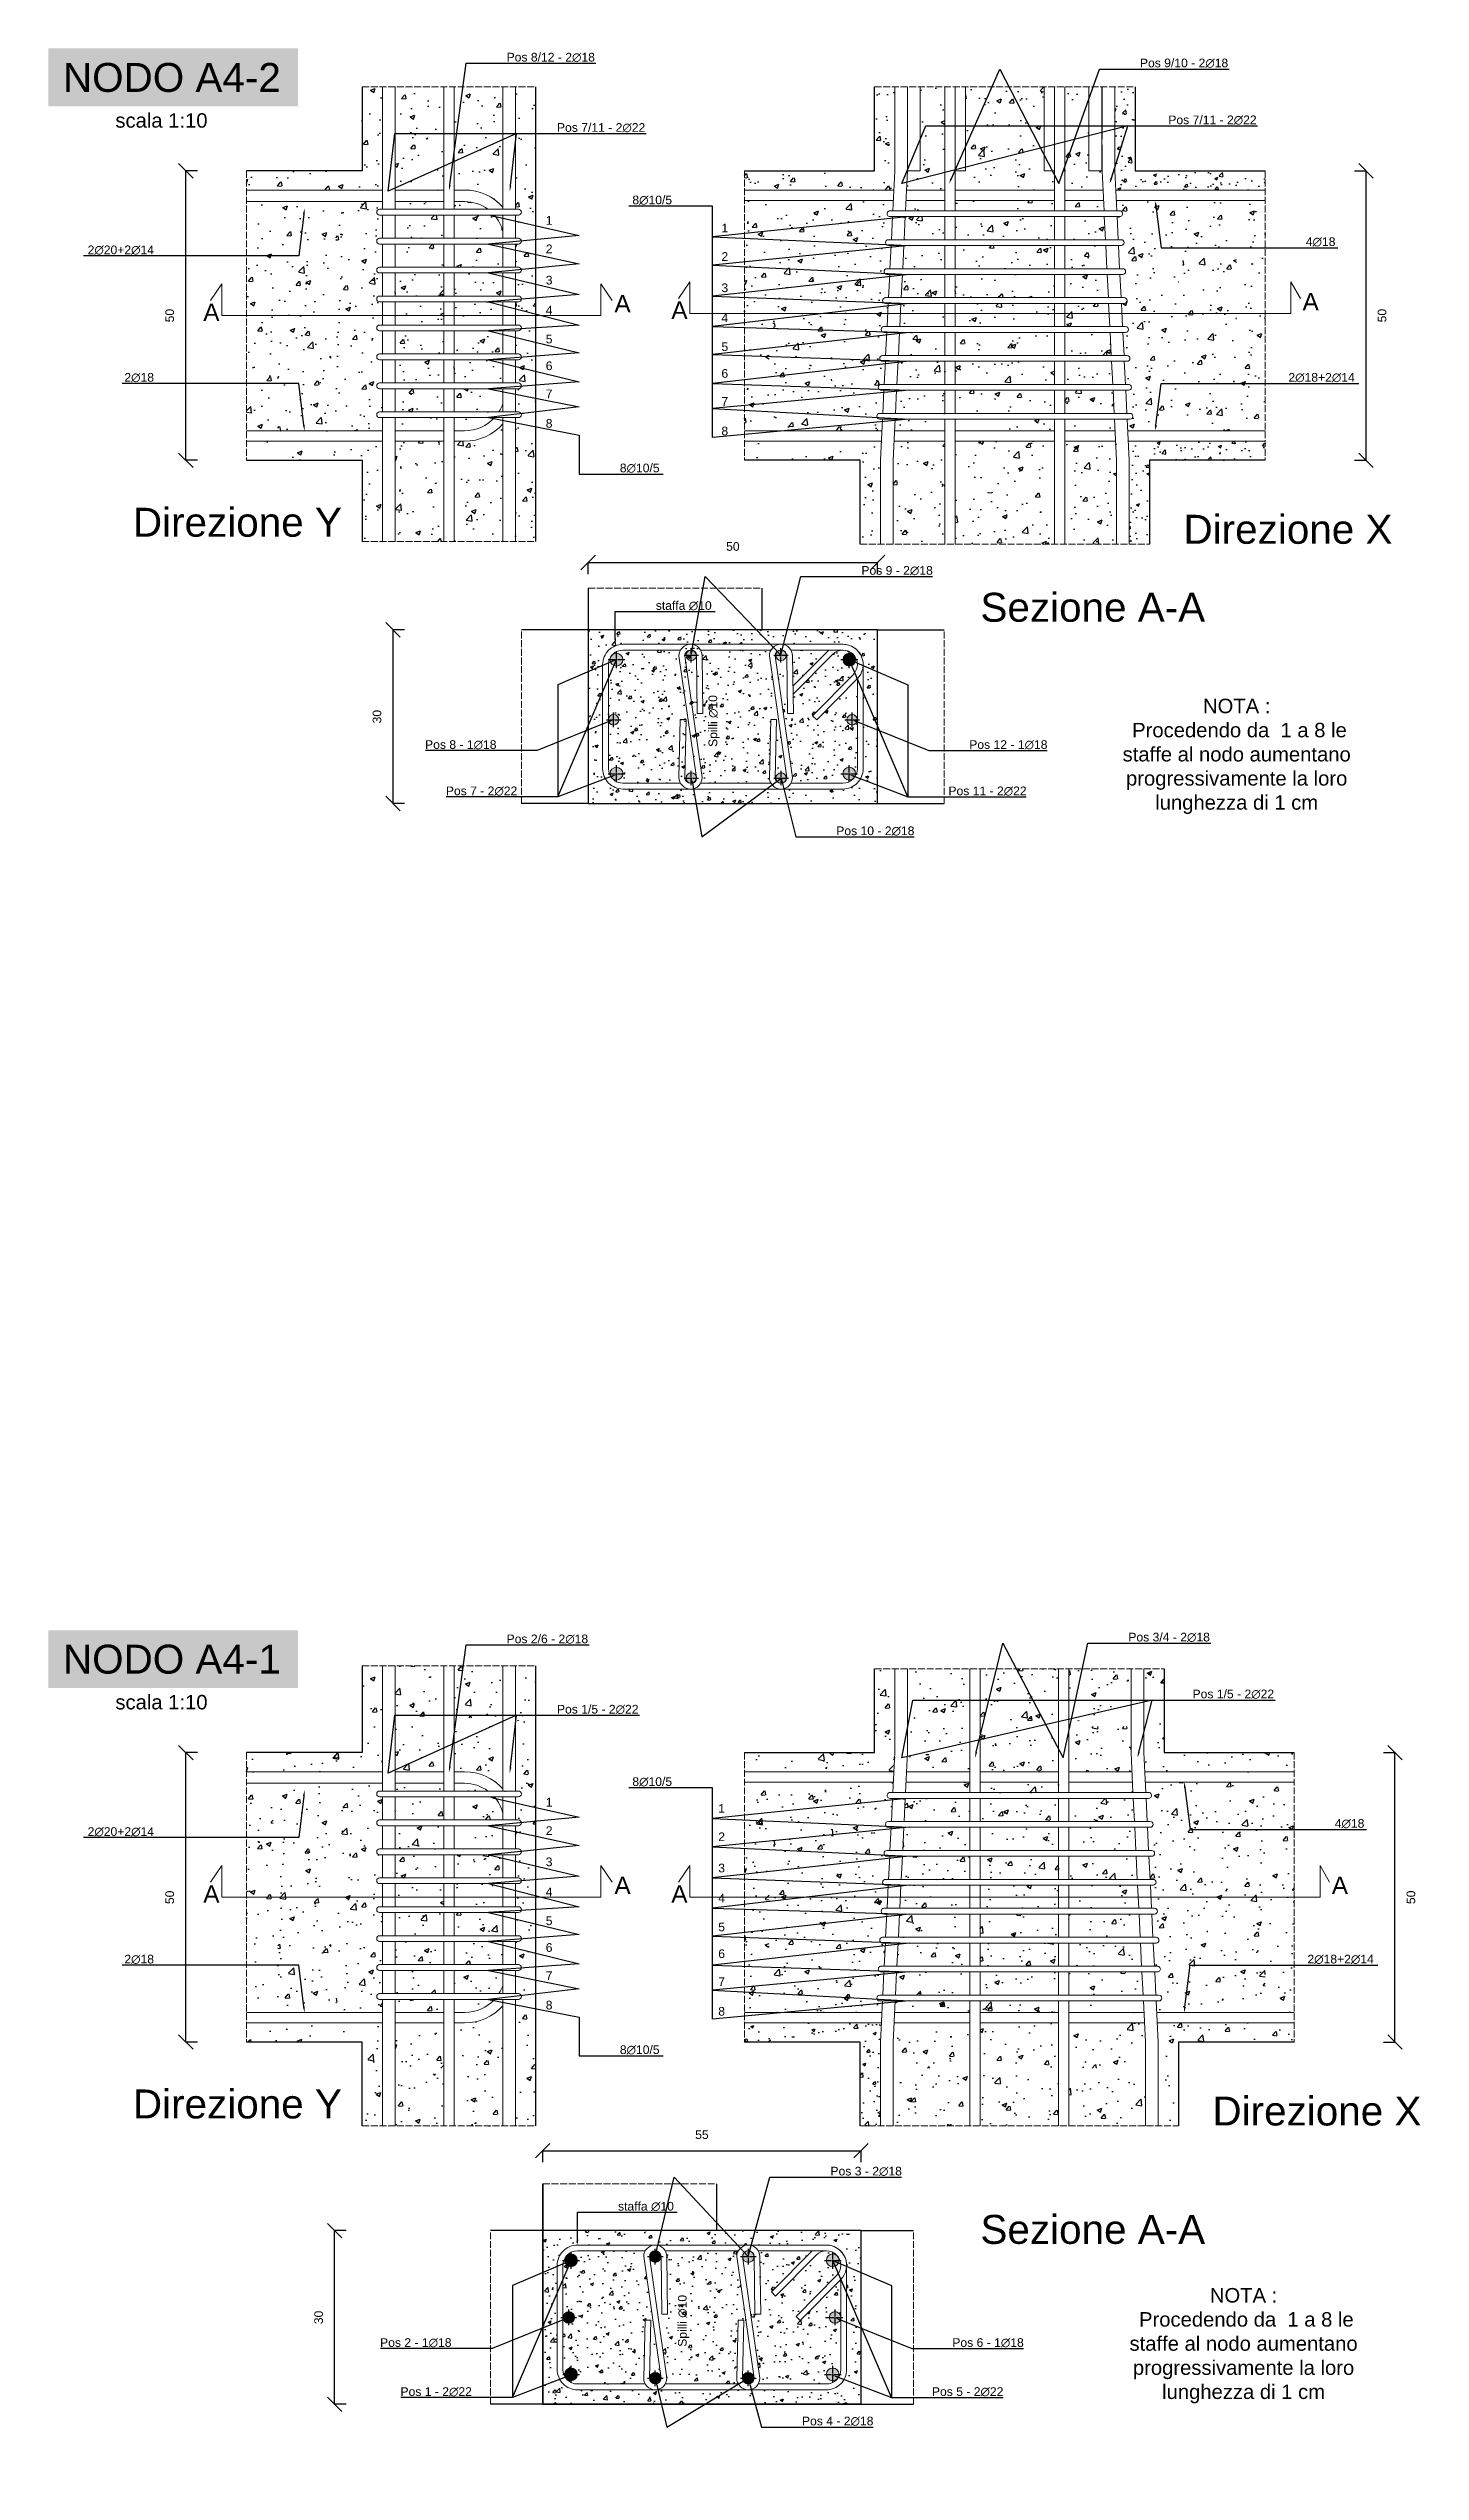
# Model space of a CAD drawing. Header units: millimetres. Extents: x -455371 to 117772, y -78417 to 116564.
# Drawn here: x -333745 to -331374, y 107012 to 111198 of the extents above; entities that cross this region are included whole.
import ezdxf
from ezdxf import colors
from ezdxf.entities.mleader import LeaderData, LeaderLine
from ezdxf.math import Vec2, Vec3

# ---------------------------------------------------------------- set-up
doc = ezdxf.new("R2010")
doc.units = ezdxf.units.MM
doc.linetypes.add('ACAD_ISO02W100', pattern=[15, 12, -3])
doc.linetypes.add('CENTER2', pattern=[28.575, 19.05, -3.175, 3.175, -3.175])
doc.layers.get('0').update_dxf_attribs({"color": 255})
for name, color, linetype, lineweight in [('armature', 5, 'Continuous', 18), ('Cls', 7, 'Continuous', 25), ('quote', 5, 'Continuous', 15), ('RETINO ARMATURE', 253, 'Continuous', 15), ('Scritte', 7, 'Continuous', 15), ('staffe', 10, 'Continuous', 15), ('tratteggio 1 a 50', 230, 'ACAD_ISO02W100', 15)]:
    doc.layers.add(name, color=color, linetype=linetype, lineweight=lineweight)
doc.layers.add('RETINI', color=253, linetype='Continuous')
doc.styles.get("Standard").update_dxf_attribs({"font": 'arial.ttf'})
doc.dimstyles.new('scala 1 a 10', dxfattribs={"dimtxt": 15, "dimasz": 25, "dimexe": 0.183, "dimexo": 0.1, "dimgap": 20, "dimtad": 2, "dimdec": 0, "dimlfac": 0.1, "dimzin": 0, "dimdsep": 46, "dimtxsty": 'Standard', "dimblk": 'OBLIQUE', "dimcen": -25, "dimadec": 0, "dimazin": 0, "dimtfac": 1, "dimtdec": 0, "dimtofl": 0, "dimtmove": 0, "dimatfit": 3, "dimfxl": 20, "dimfxlon": 1, "dimtolj": 1, "dimtzin": 0, "dimarcsym": 0})
pattern_1 = [(50, (4808.45, -738.045), (54.6554007, -4.7817257), [5.715, -62.865]), (355, (4808.45, -738.045), (-10.573026, 57.317054), [4.572, -50.292175]), (100.451445, (4813.004, -738.443), (44.082374, 52.5353256), [4.857003, -53.427073]), (46.1842, (4808.45, -722.805), (81.323712, -12.612698), [8.5725, -94.2975]), (96.635558, (4815.23, -723.856), (71.22124, 74.227837), [7.285507, -80.140682]), (351.18415, (4808.45, -722.805), (71.22124, 74.227837), [6.85799, -75.43792]), (21, (4816.07, -726.615), (45.4843174, -30.6795595), [5.715, -62.865]), (326, (4816.07, -726.615), (18.5406085, 55.25639), [4.572, -50.292]), (71.451445, (4819.86, -729.17), (64.024926, 24.576831), [4.857003, -53.426981]), (37.5, (4808.45, -738.045), (0.926581, 25.3665117), [0, -49.6824, 0, -51.054, 0, -50.4825]), (7.5, (4808.45, -738.045), (20.0458988, 30.0541724), [0, -29.1084, 0, -48.5394, 0, -19.2405]), (327.5, (4791.457, -738.045), (40.6771786, -1.7186232), [0, -19.05, 0, -59.436, 0, -78.867]), (317.5, (4783.837, -738.045), (44.4387544, 7.6279473), [0, -24.765, 0, -39.4716, 0, -56.007])]
pattern_2 = [(50, (4886.915, -741.354), (52.833554, -4.622335), [5.5245, -60.7695]), (355, (4886.915, -741.354), (-10.220592, 55.406485), [4.4196, -48.6157694]), (100.451445, (4891.317, -741.74), (42.612962, 50.784148), [4.6951026, -51.646171]), (46.1842, (4886.915, -726.62), (78.612922, -12.192275), [8.28675, -91.15425]), (96.635558, (4893.466, -727.64), (68.847199, 71.753576), [7.042657, -77.469326]), (351.18415, (4886.915, -726.62), (68.847199, 71.753576), [6.62939, -72.923322]), (21, (4894.28, -730.305), (43.9681735, -29.6569075), [5.5245, -60.7695]), (326, (4894.28, -730.305), (17.922588, 53.41451), [4.4196, -48.6156]), (71.451445, (4897.945, -732.776), (61.8907616, 23.757603), [4.6951026, -51.646082]), (37.5, (4886.915, -741.354), (0.8956949, 24.5209613), [0, -48.02632, 0, -49.3522, 0, -48.79975]), (7.5, (4886.915, -741.354), (19.3777021, 29.0523667), [0, -28.13812, 0, -46.92142, 0, -18.59915]), (327.5, (4870.488, -741.354), (39.3212726, -1.6613358), [0, -18.415, 0, -57.4548, 0, -76.2381]), (317.5, (4863.122, -741.354), (42.9574626, 7.3736824), [0, -23.9395, 0, -38.15588, 0, -54.1401])]

msp = doc.modelspace()

# ---------------------------------------------------------------- texts
at = {"layer": 'quote', "char_height": 15, "attachment_point": 1, "rotation": 90}
for insert in [(-332604.2, 109991.3), (-332657, 107227.3)]:
    msp.add_mtext_dynamic_manual_height_columns('Spilli ∅10', width=172.003, gutter_width=12.5, heights=[34.7], dxfattribs=dict(at, insert=insert))
at = {"layer": 'Scritte', "char_height": 50, "attachment_point": 1, "bg_fill": 1, "box_fill_scale": 1.5, "bg_fill_color": 253, "bg_fill_transparency": 0}
for s, insert in [('NODO A4-2', (-333719.5, 111173)), ('NODO A4-1', (-333719.5, 108440.3))]:
    msp.add_mtext_dynamic_manual_height_columns(s, width=381.215, gutter_width=12.5, heights=[0], dxfattribs=dict(at, insert=insert))
at = {"layer": 'Scritte', "attachment_point": 1}
for s, width, heights, insert, char_height in [('scala 1:10', 172.003, [34.7], (-333628.9, 111086.2), 25), ('1', 62.827, [0], (-332885.4, 110908.4), 15), ('1', 62.827, [0], (-332581.9, 110895.2), 15), ('2', 62.827, [0], (-332885.4, 110859.3), 15), ('2', 62.827, [0], (-332581.9, 110846.1), 15), ('3', 62.827, [0], (-332885.4, 110805.3), 15), ('\\pxt16;A', 52.404, [0], (-332766.7, 110772.2), 30), ('3', 62.827, [0], (-332581.9, 110792), 15), ('\\pxt16;A', 52.404, [0], (-331577.9, 110775.7), 30), ('\\pxt16;A', 52.404, [0], (-333477, 110757.4), 30), ('4', 62.827, [0], (-332885.4, 110753.4), 15), ('\\pxt16;A', 52.404, [0], (-332668.4, 110760.9), 30), ('4', 62.827, [0], (-332581.9, 110740.2), 15), ('5', 62.827, [0], (-332885.4, 110703.5), 15), ('5', 62.827, [0], (-332581.9, 110690.3), 15), ('6', 62.827, [0], (-332885.4, 110657.3), 15), ('6', 62.827, [0], (-332581.9, 110644.1), 15), ('7', 62.827, [0], (-332885.4, 110608.8), 15), ('7', 62.827, [0], (-332581.9, 110595.6), 15), ('8', 62.827, [0], (-332885.4, 110557.8), 15), ('8', 62.827, [0], (-332581.9, 110544.6), 15), ('Direzione Y', 381.257, [89.6], (-333598.6, 110404.5), 50), ('Direzione X', 397.963, [0], (-331783.6, 110392.3), 50), ('Sezione A-A', 923.094, [0], (-332134.4, 110257.6), 50), ('\\pxqc;NOTA :\\P Procedendo da  1 a 8 le staffe al nodo aumentano progressivamente la loro lunghezza di 1 cm', 449.715, [0], (-331916.6, 110074.6), 25), ('scala 1:10', 172.003, [34.7], (-333628.9, 108353.5), 25), ('1', 62.827, [0], (-332885.4, 108175.7), 15), ('1', 62.827, [0], (-332587.4, 108165), 15), ('2', 62.827, [0], (-332885.4, 108126.6), 15), ('2', 62.827, [0], (-332587.4, 108115.9), 15), ('3', 62.827, [0], (-332885.4, 108072.6), 15), ('3', 62.827, [0], (-332587.4, 108061.9), 15), ('\\pxt16;A', 52.404, [0], (-333477, 108024.7), 30), ('4', 62.827, [0], (-332885.4, 108020.7), 15), ('\\pxt16;A', 52.404, [0], (-332766.7, 108039.5), 30), ('\\pxt16;A', 52.404, [0], (-332668.4, 108024.7), 30), ('4', 62.827, [0], (-332587.4, 108010), 15), ('\\pxt16;A', 52.404, [0], (-331527.4, 108039.5), 30), ('5', 62.827, [0], (-332885.4, 107970.8), 15), ('6', 62.827, [0], (-332885.4, 107924.6), 15), ('5', 62.827, [0], (-332587.4, 107960.1), 15), ('6', 62.827, [0], (-332587.4, 107913.9), 15), ('7', 62.827, [0], (-332885.4, 107876.1), 15), ('7', 62.827, [0], (-332587.4, 107865.5), 15), ('8', 62.827, [0], (-332885.4, 107825.1), 15), ('8', 62.827, [0], (-332587.4, 107814.4), 15), ('Direzione Y', 381.257, [89.6], (-333598.6, 107671.8), 50), ('Direzione X', 397.963, [0], (-331733.6, 107659.6), 50), ('Sezione A-A', 923.094, [0], (-332134.4, 107455.1), 50), ('\\pxqc;NOTA :\\P Procedendo da  1 a 8 le staffe al nodo aumentano progressivamente la loro lunghezza di 1 cm', 449.715, [0], (-331904.7, 107328.8), 25)]:
    msp.add_mtext_dynamic_manual_height_columns(s, width=width, gutter_width=12.5, heights=heights, dxfattribs=dict(at, insert=insert, char_height=char_height))

# ---------------------------------------------------------------- blocks, each defined once
blk = doc.blocks.new('*U1373')
at = {"layer": 'staffe'}
blk.add_lwpolyline([(-120, 5), (120, 5, -1), (120, -5), (-120, -5, -1)], format="xyb", close=True, dxfattribs=at)
blk = doc.blocks.new('*U1374')
at = {"layer": 'armature', "color": 0, "linetype": 'ByBlock', "lineweight": -2, "transparency": 16777216}
for p in [(0, 350), (0, 300), (0, 250), (0, 200), (0, 150), (0, 100), (0, 50), (0, 0)]:
    blk.add_blockref('*U1373', p, dxfattribs=at)
blk = doc.blocks.new('*U2397')
at = {"layer": 'Cls', "color": 0, "linetype": 'CENTER2', "transparency": 16777216}
for p, q in [((-14.5, 0), (-2.2, 0)), ((0, 2.2), (0, 14.5)), ((2.2, 0), (14.5, 0)), ((0, -14.5), (0, -2.2))]:
    blk.add_line(p, q, dxfattribs=at)
at = {"layer": 'Cls', "color": 0, "linetype": 'Continuous', "transparency": 16777216}
for p, q in [((-1.1, 0), (1.1, 0)), ((0, -1.1), (0, 1.1))]:
    blk.add_line(p, q, dxfattribs=at)
blk = doc.blocks.new('*U2398')
at = {"layer": 'Cls', "color": 0, "linetype": 'CENTER2', "transparency": 16777216}
for p, q in [((-13.5, 0), (-2, 0)), ((0, 2), (0, 13.5)), ((2, 0), (13.5, 0)), ((0, -13.5), (0, -2))]:
    blk.add_line(p, q, dxfattribs=at)
at = {"layer": 'Cls', "color": 0, "linetype": 'Continuous', "transparency": 16777216}
for p, q in [((-1, 0), (1, 0)), ((0, -1), (0, 1))]:
    blk.add_line(p, q, dxfattribs=at)
blk = doc.blocks.new('*U2404')
at = {"layer": 'Cls', "color": 0, "linetype": 'CENTER2', "transparency": 16777216}
for p, q in [((-14.5, 0), (-2.2, 0)), ((0, 2.2), (0, 14.5)), ((2.2, 0), (14.5, 0)), ((0, -14.5), (0, -2.2))]:
    blk.add_line(p, q, dxfattribs=at)
at = {"layer": 'Cls', "color": 0, "linetype": 'Continuous', "transparency": 16777216}
for p, q in [((-1.1, 0), (1.1, 0)), ((0, -1.1), (0, 1.1))]:
    blk.add_line(p, q, dxfattribs=at)
blk = doc.blocks.new('*U2391')
at = {"layer": 'Cls', "color": 0, "linetype": 'CENTER2', "transparency": 16777216}
for p, q in [((-13.5, 0), (-2, 0)), ((0, 2), (0, 13.5)), ((2, 0), (13.5, 0)), ((0, -13.5), (0, -2))]:
    blk.add_line(p, q, dxfattribs=at)
at = {"layer": 'Cls', "color": 0, "linetype": 'Continuous', "transparency": 16777216}
for p, q in [((-1, 0), (1, 0)), ((0, -1), (0, 1))]:
    blk.add_line(p, q, dxfattribs=at)
blk = doc.blocks.new('*U2405')
at = {"layer": 'Cls', "color": 0, "linetype": 'CENTER2', "transparency": 16777216}
for p, q in [((-13.5, 0), (-2, 0)), ((0, 2), (0, 13.5)), ((2, 0), (13.5, 0)), ((0, -13.5), (0, -2))]:
    blk.add_line(p, q, dxfattribs=at)
at = {"layer": 'Cls', "color": 0, "linetype": 'Continuous', "transparency": 16777216}
for p, q in [((-1, 0), (1, 0)), ((0, -1), (0, 1))]:
    blk.add_line(p, q, dxfattribs=at)
blk = doc.blocks.new('*U2392')
at = {"layer": 'Cls', "color": 0, "linetype": 'CENTER2', "transparency": 16777216}
for p, q in [((-13.5, 0), (-2, 0)), ((0, 2), (0, 13.5)), ((2, 0), (13.5, 0)), ((0, -13.5), (0, -2))]:
    blk.add_line(p, q, dxfattribs=at)
at = {"layer": 'Cls', "color": 0, "linetype": 'Continuous', "transparency": 16777216}
for p, q in [((-1, 0), (1, 0)), ((0, -1), (0, 1))]:
    blk.add_line(p, q, dxfattribs=at)
blk = doc.blocks.new('*U2393')
at = {"layer": 'Cls', "color": 0, "linetype": 'CENTER2', "transparency": 16777216}
for p, q in [((-13.5, 0), (-2, 0)), ((0, 2), (0, 13.5)), ((2, 0), (13.5, 0)), ((0, -13.5), (0, -2))]:
    blk.add_line(p, q, dxfattribs=at)
at = {"layer": 'Cls', "color": 0, "linetype": 'Continuous', "transparency": 16777216}
for p, q in [((-1, 0), (1, 0)), ((0, -1), (0, 1))]:
    blk.add_line(p, q, dxfattribs=at)
blk = doc.blocks.new('*U2394')
at = {"layer": 'Cls', "color": 0, "linetype": 'CENTER2', "transparency": 16777216}
for p, q in [((-14.5, 0), (-2.2, 0)), ((0, 2.2), (0, 14.5)), ((2.2, 0), (14.5, 0)), ((0, -14.5), (0, -2.2))]:
    blk.add_line(p, q, dxfattribs=at)
at = {"layer": 'Cls', "color": 0, "linetype": 'Continuous', "transparency": 16777216}
for p, q in [((-1.1, 0), (1.1, 0)), ((0, -1.1), (0, 1.1))]:
    blk.add_line(p, q, dxfattribs=at)
blk = doc.blocks.new('*U2395')
at = {"layer": 'Cls', "color": 0, "linetype": 'CENTER2', "transparency": 16777216}
for p, q in [((-13.5, 0), (-2, 0)), ((0, 2), (0, 13.5)), ((2, 0), (13.5, 0)), ((0, -13.5), (0, -2))]:
    blk.add_line(p, q, dxfattribs=at)
at = {"layer": 'Cls', "color": 0, "linetype": 'Continuous', "transparency": 16777216}
for p, q in [((-1, 0), (1, 0)), ((0, -1), (0, 1))]:
    blk.add_line(p, q, dxfattribs=at)
blk = doc.blocks.new('*U2396')
at = {"layer": 'Cls', "color": 0, "linetype": 'CENTER2', "transparency": 16777216}
for p, q in [((-14.5, 0), (-2.2, 0)), ((0, 2.2), (0, 14.5)), ((2.2, 0), (14.5, 0)), ((0, -14.5), (0, -2.2))]:
    blk.add_line(p, q, dxfattribs=at)
at = {"layer": 'Cls', "color": 0, "linetype": 'Continuous', "transparency": 16777216}
for p, q in [((-1.1, 0), (1.1, 0)), ((0, -1.1), (0, 1.1))]:
    blk.add_line(p, q, dxfattribs=at)
blk = doc.blocks.new('_Oblique')
at = {"color": 0, "linetype": 'ByBlock', "lineweight": -2}
blk.add_line((-0.5, -0.5), (0.5, 0.5), dxfattribs=at)
blk = doc.blocks.new('*D2408')
at = {"layer": 'Defpoints', "color": 0, "transparency": 16777216}
for p in [(-332340.6, 107566), (-332890.6, 107428), (-332340.6, 107428)]:
    blk.add_point(p, dxfattribs=at)
at = {"layer": 'quote', "color": 0, "lineweight": -2, "transparency": 16777216}
for p, q in [((-332890.6, 107546), (-332890.6, 107566.2)), ((-332890.6, 107566), (-332340.6, 107566)), ((-332340.6, 107546), (-332340.6, 107566.2))]:
    blk.add_line(p, q, dxfattribs=at)
at = {"layer": 'quote', "color": 0, "lineweight": -2, "transparency": 16777216, "xscale": 25, "yscale": 25, "zscale": 25, "rotation": 180}
blk.add_blockref('_Oblique', (-332890.6, 107566), dxfattribs=at)
at = {"layer": 'quote', "color": 0, "lineweight": -2, "transparency": 16777216, "xscale": 25, "yscale": 25, "zscale": 25}
blk.add_blockref('_Oblique', (-332340.6, 107566), dxfattribs=at)
at = {"layer": 'quote', "color": 0, "transparency": 16777216, "insert": (-332615.6, 107593.7), "char_height": 15, "attachment_point": 5}
blk.add_mtext('\\A1;55', dxfattribs=at)
blk = doc.blocks.new('*D2409')
at = {"layer": 'Defpoints', "color": 0, "transparency": 16777216}
for p in [(-333250.1, 107428), (-332890.6, 107428), (-332890.6, 107128)]:
    blk.add_point(p, dxfattribs=at)
at = {"layer": 'quote', "color": 0, "lineweight": -2, "transparency": 16777216}
for p, q in [((-333230.1, 107428), (-333250.2, 107428)), ((-333250.1, 107128), (-333250.1, 107428)), ((-333230.1, 107128), (-333250.2, 107128))]:
    blk.add_line(p, q, dxfattribs=at)
at = {"layer": 'quote', "color": 0, "lineweight": -2, "transparency": 16777216, "xscale": 25, "yscale": 25, "zscale": 25}
for p, rotation in [((-333250.1, 107428), 90), ((-333250.1, 107128), 270)]:
    blk.add_blockref('_Oblique', p, dxfattribs=dict(at, rotation=rotation))
at = {"layer": 'quote', "color": 0, "transparency": 16777216, "insert": (-333277.7, 107278), "char_height": 15, "attachment_point": 5, "rotation": 90}
blk.add_mtext('\\A1;30', dxfattribs=at)
blk = doc.blocks.new('*D2419')
at = {"layer": 'Defpoints', "color": 0, "transparency": 16777216}
for p in [(-333507.3, 108253.8), (-332902.5, 108253.8), (-332902.5, 107753.8)]:
    blk.add_point(p, dxfattribs=at)
at = {"layer": 'quote', "color": 0, "lineweight": -2, "transparency": 16777216}
for p, q in [((-333487.3, 108253.8), (-333507.5, 108253.8)), ((-333507.3, 107753.8), (-333507.3, 108253.8)), ((-333487.3, 107753.8), (-333507.5, 107753.8))]:
    blk.add_line(p, q, dxfattribs=at)
at = {"layer": 'quote', "color": 0, "lineweight": -2, "transparency": 16777216, "xscale": 25, "yscale": 25, "zscale": 25}
for p, rotation in [((-333507.3, 108253.8), 90), ((-333507.3, 107753.8), 270)]:
    blk.add_blockref('_Oblique', p, dxfattribs=dict(at, rotation=rotation))
at = {"layer": 'quote', "color": 0, "transparency": 16777216, "insert": (-333535, 108003.8), "char_height": 15, "attachment_point": 5, "rotation": 90}
blk.add_mtext('\\A1;50', dxfattribs=at)
blk = doc.blocks.new('*D2423')
at = {"layer": 'Defpoints', "color": 0, "transparency": 16777216}
for p in [(-332317.3, 108253.8), (-331418.3, 108253.8), (-332342.3, 107753.8)]:
    blk.add_point(p, dxfattribs=at)
at = {"layer": 'quote', "color": 0, "lineweight": -2, "transparency": 16777216}
for p, q in [((-331438.3, 108253.8), (-331418.1, 108253.8)), ((-331418.3, 107753.8), (-331418.3, 108253.8)), ((-331438.3, 107753.8), (-331418.1, 107753.8))]:
    blk.add_line(p, q, dxfattribs=at)
at = {"layer": 'quote', "color": 0, "lineweight": -2, "transparency": 16777216, "xscale": 25, "yscale": 25, "zscale": 25}
for p, rotation in [((-331418.3, 108253.8), 90), ((-331418.3, 107753.8), 270)]:
    blk.add_blockref('_Oblique', p, dxfattribs=dict(at, rotation=rotation))
at = {"layer": 'quote', "color": 0, "transparency": 16777216, "insert": (-331390.6, 108003.8), "char_height": 15, "attachment_point": 5, "rotation": 90}
blk.add_mtext('\\A1;50', dxfattribs=at)
blk = doc.blocks.new('*U1371')
at = {"layer": 'staffe'}
blk.add_lwpolyline([(-120, 5), (120, 5, -1), (120, -5), (-120, -5, -1)], format="xyb", close=True, dxfattribs=at)
blk = doc.blocks.new('*U1372')
at = {"layer": 'armature', "color": 0, "linetype": 'ByBlock', "lineweight": -2, "transparency": 16777216}
for p in [(0, 350), (0, 300), (0, 250), (0, 200), (0, 150), (0, 100), (0, 50), (0, 0)]:
    blk.add_blockref('*U1371', p, dxfattribs=at)
blk = doc.blocks.new('*U2401')
at = {"layer": 'Cls', "color": 0, "linetype": 'CENTER2', "transparency": 16777216}
for p, q in [((-14.5, 0), (-2.2, 0)), ((0, 2.2), (0, 14.5)), ((2.2, 0), (14.5, 0)), ((0, -14.5), (0, -2.2))]:
    blk.add_line(p, q, dxfattribs=at)
at = {"layer": 'Cls', "color": 0, "linetype": 'Continuous', "transparency": 16777216}
for p, q in [((-1.1, 0), (1.1, 0)), ((0, -1.1), (0, 1.1))]:
    blk.add_line(p, q, dxfattribs=at)
blk = doc.blocks.new('*U2402')
at = {"layer": 'Cls', "color": 0, "linetype": 'CENTER2', "transparency": 16777216}
for p, q in [((-12.5, 0), (-1.8, 0)), ((0, 1.8), (0, 12.5)), ((1.8, 0), (12.5, 0)), ((0, -12.5), (0, -1.8))]:
    blk.add_line(p, q, dxfattribs=at)
at = {"layer": 'Cls', "color": 0, "linetype": 'Continuous', "transparency": 16777216}
for p, q in [((-0.9, 0), (0.9, 0)), ((0, -0.9), (0, 0.9))]:
    blk.add_line(p, q, dxfattribs=at)
blk = doc.blocks.new('*U2378')
at = {"layer": 'Cls', "color": 0, "linetype": 'CENTER2', "transparency": 16777216}
for p, q in [((-12.5, 0), (-1.8, 0)), ((0, 1.8), (0, 12.5)), ((1.8, 0), (12.5, 0)), ((0, -12.5), (0, -1.8))]:
    blk.add_line(p, q, dxfattribs=at)
at = {"layer": 'Cls', "color": 0, "linetype": 'Continuous', "transparency": 16777216}
for p, q in [((-0.9, 0), (0.9, 0)), ((0, -0.9), (0, 0.9))]:
    blk.add_line(p, q, dxfattribs=at)
blk = doc.blocks.new('*U2379')
at = {"layer": 'Cls', "color": 0, "linetype": 'CENTER2', "transparency": 16777216}
for p, q in [((-14.5, 0), (-2.2, 0)), ((0, 2.2), (0, 14.5)), ((2.2, 0), (14.5, 0)), ((0, -14.5), (0, -2.2))]:
    blk.add_line(p, q, dxfattribs=at)
at = {"layer": 'Cls', "color": 0, "linetype": 'Continuous', "transparency": 16777216}
for p, q in [((-1.1, 0), (1.1, 0)), ((0, -1.1), (0, 1.1))]:
    blk.add_line(p, q, dxfattribs=at)
blk = doc.blocks.new('*U2380')
at = {"layer": 'Cls', "color": 0, "linetype": 'CENTER2', "transparency": 16777216}
for p, q in [((-12.5, 0), (-1.8, 0)), ((0, 1.8), (0, 12.5)), ((1.8, 0), (12.5, 0)), ((0, -12.5), (0, -1.8))]:
    blk.add_line(p, q, dxfattribs=at)
at = {"layer": 'Cls', "color": 0, "linetype": 'Continuous', "transparency": 16777216}
for p, q in [((-0.9, 0), (0.9, 0)), ((0, -0.9), (0, 0.9))]:
    blk.add_line(p, q, dxfattribs=at)
blk = doc.blocks.new('*U2381')
at = {"layer": 'Cls', "color": 0, "linetype": 'CENTER2', "transparency": 16777216}
for p, q in [((-14.5, 0), (-2.2, 0)), ((0, 2.2), (0, 14.5)), ((2.2, 0), (14.5, 0)), ((0, -14.5), (0, -2.2))]:
    blk.add_line(p, q, dxfattribs=at)
at = {"layer": 'Cls', "color": 0, "linetype": 'Continuous', "transparency": 16777216}
for p, q in [((-1.1, 0), (1.1, 0)), ((0, -1.1), (0, 1.1))]:
    blk.add_line(p, q, dxfattribs=at)
blk = doc.blocks.new('*U2382')
at = {"layer": 'Cls', "color": 0, "linetype": 'CENTER2', "transparency": 16777216}
for p, q in [((-12.5, 0), (-1.8, 0)), ((0, 1.8), (0, 12.5)), ((1.8, 0), (12.5, 0)), ((0, -12.5), (0, -1.8))]:
    blk.add_line(p, q, dxfattribs=at)
at = {"layer": 'Cls', "color": 0, "linetype": 'Continuous', "transparency": 16777216}
for p, q in [((-0.9, 0), (0.9, 0)), ((0, -0.9), (0, 0.9))]:
    blk.add_line(p, q, dxfattribs=at)
blk = doc.blocks.new('*U2399')
at = {"layer": 'Cls', "color": 0, "linetype": 'CENTER2', "transparency": 16777216}
for p, q in [((-12.5, 0), (-1.8, 0)), ((0, 1.8), (0, 12.5)), ((1.8, 0), (12.5, 0)), ((0, -12.5), (0, -1.8))]:
    blk.add_line(p, q, dxfattribs=at)
at = {"layer": 'Cls', "color": 0, "linetype": 'Continuous', "transparency": 16777216}
for p, q in [((-0.9, 0), (0.9, 0)), ((0, -0.9), (0, 0.9))]:
    blk.add_line(p, q, dxfattribs=at)
blk = doc.blocks.new('*U2400')
at = {"layer": 'Cls', "color": 0, "linetype": 'CENTER2', "transparency": 16777216}
for p, q in [((-14.5, 0), (-2.2, 0)), ((0, 2.2), (0, 14.5)), ((2.2, 0), (14.5, 0)), ((0, -14.5), (0, -2.2))]:
    blk.add_line(p, q, dxfattribs=at)
at = {"layer": 'Cls', "color": 0, "linetype": 'Continuous', "transparency": 16777216}
for p, q in [((-1.1, 0), (1.1, 0)), ((0, -1.1), (0, 1.1))]:
    blk.add_line(p, q, dxfattribs=at)
blk = doc.blocks.new('*U2403')
at = {"layer": 'Cls', "color": 0, "linetype": 'CENTER2', "transparency": 16777216}
for p, q in [((-12.5, 0), (-1.8, 0)), ((0, 1.8), (0, 12.5)), ((1.8, 0), (12.5, 0)), ((0, -12.5), (0, -1.8))]:
    blk.add_line(p, q, dxfattribs=at)
at = {"layer": 'Cls', "color": 0, "linetype": 'Continuous', "transparency": 16777216}
for p, q in [((-0.9, 0), (0.9, 0)), ((0, -0.9), (0, 0.9))]:
    blk.add_line(p, q, dxfattribs=at)
blk = doc.blocks.new('*D2406')
at = {"layer": 'Defpoints', "color": 0, "transparency": 16777216}
for p in [(-332312.1, 110309.9), (-332812.1, 110193.6), (-332312.1, 110193.6)]:
    blk.add_point(p, dxfattribs=at)
at = {"layer": 'quote', "color": 0, "lineweight": -2, "transparency": 16777216}
for p, q in [((-332812.1, 110289.9), (-332812.1, 110310.1)), ((-332812.1, 110309.9), (-332312.1, 110309.9)), ((-332312.1, 110289.9), (-332312.1, 110310.1))]:
    blk.add_line(p, q, dxfattribs=at)
at = {"layer": 'quote', "color": 0, "lineweight": -2, "transparency": 16777216, "xscale": 25, "yscale": 25, "zscale": 25, "rotation": 180}
blk.add_blockref('_Oblique', (-332812.1, 110309.9), dxfattribs=at)
at = {"layer": 'quote', "color": 0, "lineweight": -2, "transparency": 16777216, "xscale": 25, "yscale": 25, "zscale": 25}
blk.add_blockref('_Oblique', (-332312.1, 110309.9), dxfattribs=at)
at = {"layer": 'quote', "color": 0, "transparency": 16777216, "insert": (-332562.1, 110337.6), "char_height": 15, "attachment_point": 5}
blk.add_mtext('\\A1;50', dxfattribs=at)
blk = doc.blocks.new('*D2407')
at = {"layer": 'Defpoints', "color": 0, "transparency": 16777216}
for p in [(-332312.1, 110193.6), (-333149.3, 109893.6), (-332312.1, 109893.6)]:
    blk.add_point(p, dxfattribs=at)
at = {"layer": 'quote', "color": 0, "lineweight": -2, "transparency": 16777216}
for p, q in [((-333129.3, 110193.6), (-333149.5, 110193.6)), ((-333149.3, 110193.6), (-333149.3, 109893.6)), ((-333129.3, 109893.6), (-333149.5, 109893.6))]:
    blk.add_line(p, q, dxfattribs=at)
at = {"layer": 'quote', "color": 0, "lineweight": -2, "transparency": 16777216, "xscale": 25, "yscale": 25, "zscale": 25}
for p, rotation in [((-333149.3, 110193.6), 90), ((-333149.3, 109893.6), 270)]:
    blk.add_blockref('_Oblique', p, dxfattribs=dict(at, rotation=rotation))
at = {"layer": 'quote', "color": 0, "transparency": 16777216, "insert": (-333176.9, 110043.6), "char_height": 15, "attachment_point": 5, "rotation": 90}
blk.add_mtext('\\A1;30', dxfattribs=at)
blk = doc.blocks.new('*D2418')
at = {"layer": 'Defpoints', "color": 0, "transparency": 16777216}
for p in [(-333507.3, 110986.5), (-332902.5, 110986.5), (-332902.5, 110486.5)]:
    blk.add_point(p, dxfattribs=at)
at = {"layer": 'quote', "color": 0, "lineweight": -2, "transparency": 16777216}
for p, q in [((-333487.3, 110986.5), (-333507.5, 110986.5)), ((-333507.3, 110486.5), (-333507.3, 110986.5)), ((-333487.3, 110486.5), (-333507.5, 110486.5))]:
    blk.add_line(p, q, dxfattribs=at)
at = {"layer": 'quote', "color": 0, "lineweight": -2, "transparency": 16777216, "xscale": 25, "yscale": 25, "zscale": 25}
for p, rotation in [((-333507.3, 110986.5), 90), ((-333507.3, 110486.5), 270)]:
    blk.add_blockref('_Oblique', p, dxfattribs=dict(at, rotation=rotation))
at = {"layer": 'quote', "color": 0, "transparency": 16777216, "insert": (-333535, 110736.5), "char_height": 15, "attachment_point": 5, "rotation": 90}
blk.add_mtext('\\A1;50', dxfattribs=at)
blk = doc.blocks.new('*D2422')
at = {"layer": 'Defpoints', "color": 0, "transparency": 16777216}
for p in [(-332317.3, 110986.5), (-331468.3, 110986.5), (-332342.3, 110486.5)]:
    blk.add_point(p, dxfattribs=at)
at = {"layer": 'quote', "color": 0, "lineweight": -2, "transparency": 16777216}
for p, q in [((-331488.3, 110986.5), (-331468.1, 110986.5)), ((-331468.3, 110486.5), (-331468.3, 110986.5)), ((-331488.3, 110486.5), (-331468.1, 110486.5))]:
    blk.add_line(p, q, dxfattribs=at)
at = {"layer": 'quote', "color": 0, "lineweight": -2, "transparency": 16777216, "xscale": 25, "yscale": 25, "zscale": 25}
for p, rotation in [((-331468.3, 110986.5), 90), ((-331468.3, 110486.5), 270)]:
    blk.add_blockref('_Oblique', p, dxfattribs=dict(at, rotation=rotation))
at = {"layer": 'quote', "color": 0, "transparency": 16777216, "insert": (-331440.6, 110736.5), "char_height": 15, "attachment_point": 5, "rotation": 90}
blk.add_mtext('\\A1;50', dxfattribs=at)

# ---------------------------------------------------------------- dimensions: what is measured, and where the dimension line sits
at = {"layer": 'quote'}
for base, p1, p2, picture, middle in [((-333507.3, 110986.5), (-332902.5, 110486.5), (-332902.5, 110986.5), '*D2418', (-333535, 110736.5)), ((-331468.3, 110986.5), (-332342.3, 110486.5), (-332317.3, 110986.5), '*D2422', (-331440.6, 110736.5)), ((-333149.3, 109893.6), (-332312.1, 110193.6), (-332312.1, 109893.6), '*D2407', (-333176.9, 110043.6)), ((-333507.3, 108253.8), (-332902.5, 107753.8), (-332902.5, 108253.8), '*D2419', (-333535, 108003.8)), ((-331418.3, 108253.8), (-332342.3, 107753.8), (-332317.3, 108253.8), '*D2423', (-331390.6, 108003.8)), ((-333250.1, 107428), (-332890.6, 107128), (-332890.6, 107428), '*D2409', (-333277.7, 107278))]:
    dim = msp.add_linear_dim(base=base, p1=p1, p2=p2, angle=90, dimstyle='scala 1 a 10', dxfattribs=at)
    dim.commit()
    dim.dimension.update_dxf_attribs({"geometry": picture, "text_midpoint": middle})
for base, p1, p2, picture, middle in [((-332312.1, 110309.9), (-332812.1, 110193.6), (-332312.1, 110193.6), '*D2406', (-332562.1, 110337.6)), ((-332340.6, 107566), (-332890.6, 107428), (-332340.6, 107428), '*D2408', (-332615.6, 107593.7))]:
    dim = msp.add_linear_dim(base=base, p1=p1, p2=p2, dimstyle='scala 1 a 10', dxfattribs=at)
    dim.commit()
    dim.dimension.update_dxf_attribs({"geometry": picture, "text_midpoint": middle})

# ---------------------------------------------------------------- hatches: boundary and pattern name
at = {"layer": 'RETINI'}
h = msp.add_hatch(dxfattribs=at)
h.set_pattern_fill('AR-CONC', color=256, scale=0.45)
h.paths.add_polyline_path([(-333356.1, 110933.5), (-333402.5, 110933.5), (-333402.5, 110537.5), (-333356.1, 110537.5)])
h.paths.add_polyline_path([(-333256.1, 110933.5), (-333348.1, 110933.5), (-333348.1, 110537.5), (-333256.1, 110537.5)])
h.paths.add_polyline_path([(-333172.5, 110870.2), (-333167.5, 110870.2), (-333167.5, 110910.2), (-333172.5, 110910.2, -1), (-333172.5, 110920.2), (-333167.5, 110920.2), (-333167.5, 110933.5), (-333248.1, 110933.5), (-333248.1, 110537.5), (-333167.5, 110537.5), (-333167.5, 110560.2), (-333172.5, 110560.2, -1), (-333172.5, 110570.2), (-333167.5, 110570.2), (-333167.5, 110610.2), (-333172.5, 110610.2, -1), (-333172.5, 110620.2), (-333167.5, 110620.2), (-333167.5, 110660.2), (-333172.5, 110660.2, -1), (-333172.5, 110670.2), (-333167.5, 110670.2), (-333167.5, 110710.2), (-333172.5, 110710.2, -1), (-333172.5, 110720.2), (-333167.5, 110720.2), (-333167.5, 110760.2), (-333172.5, 110760.2, -1), (-333172.5, 110770.2), (-333167.5, 110770.2), (-333167.5, 110810.2), (-333172.5, 110810.2, -1), (-333172.5, 110820.2), (-333167.5, 110820.2), (-333167.5, 110860.2), (-333172.5, 110860.2, -1)])
h.paths.add_polyline_path([(-333061.5, 110910.2), (-333145.5, 110910.2), (-333145.5, 110870.2), (-333061.5, 110870.2)])
h.paths.add_polyline_path([(-333061.5, 110933.5), (-333145.5, 110933.5), (-333145.5, 110920.2), (-333061.5, 110920.2)])
h.paths.add_polyline_path([(-333025.5, 110933.5), (-333043.5, 110933.5), (-333043.5, 110920.2), (-332985.2, 110920.2, 0.160184)])
h.paths.add_polyline_path([(-332974.3, 110910.2), (-333043.5, 110910.2), (-333043.5, 110870.2), (-332959.5, 110870.2), (-332959.5, 110881.9, 0.119255)])
h.paths.add_polyline_path([(-333061.5, 110860.2), (-333145.5, 110860.2), (-333145.5, 110820.2), (-333061.5, 110820.2)])
h.paths.add_polyline_path([(-332959.5, 110860.2), (-333043.5, 110860.2), (-333043.5, 110820.2), (-332959.5, 110820.2)])
h.paths.add_polyline_path([(-333061.5, 110810.2), (-333145.5, 110810.2), (-333145.5, 110770.2), (-333061.5, 110770.2)])
h.paths.add_polyline_path([(-332959.5, 110810.2), (-333043.5, 110810.2), (-333043.5, 110770.2), (-332959.5, 110770.2)])
h.paths.add_polyline_path([(-333061.5, 110760.2), (-333145.5, 110760.2), (-333145.5, 110720.2), (-333061.5, 110720.2)])
h.paths.add_polyline_path([(-332959.5, 110760.2), (-333043.5, 110760.2), (-333043.5, 110720.2), (-332959.5, 110720.2)])
h.paths.add_polyline_path([(-332959.5, 110710.2), (-333043.5, 110710.2), (-333043.5, 110670.2), (-332959.5, 110670.2)])
h.paths.add_polyline_path([(-333061.5, 110710.2), (-333145.5, 110710.2), (-333145.5, 110670.2), (-333061.5, 110670.2)])
h.paths.add_polyline_path([(-333061.5, 110660.2), (-333145.5, 110660.2), (-333145.5, 110620.2), (-333061.5, 110620.2)])
h.paths.add_polyline_path([(-332959.5, 110660.2), (-333043.5, 110660.2), (-333043.5, 110620.2), (-332959.5, 110620.2)])
h.paths.add_polyline_path([(-333061.5, 110610.2), (-333145.5, 110610.2), (-333145.5, 110570.2), (-333061.5, 110570.2)])
h.paths.add_polyline_path([(-332959.5, 110610.2), (-333043.5, 110610.2), (-333043.5, 110570.2), (-332966.3, 110570.2, 0.055495), (-332959.5, 110584.2)])
h.paths.add_polyline_path([(-333061.5, 110560.2), (-333145.5, 110560.2), (-333145.5, 110537.5), (-333061.5, 110537.5)])
h.paths.add_polyline_path([(-332973.9, 110560.2), (-333043.5, 110560.2), (-333043.5, 110537.5), (-333025.5, 110537.5, 0.210392)])
h.paths.add_polyline_path([(-333061.5, 110519.5), (-333145.5, 110519.5), (-333145.5, 110446.5), (-333061.5, 110446.5)])
h.paths.add_polyline_path([(-332959.5, 110549.3, -0.21525), (-333025.5, 110519.5), (-333043.5, 110519.5), (-333043.5, 110446.5), (-332959.5, 110446.5)])
h.paths.add_polyline_path([(-332959.5, 110436.5), (-333043.5, 110436.5), (-333043.5, 110346.5), (-332959.5, 110346.5)])
h.paths.add_polyline_path([(-333061.5, 110436.5), (-333145.5, 110436.5), (-333145.5, 110346.5), (-333061.5, 110346.5)])
h.paths.add_polyline_path([(-333061.5, 111031.5), (-333145.5, 111031.5), (-333145.5, 110953.5), (-333061.5, 110953.5)])
h.paths.add_polyline_path([(-332959.5, 111031.5), (-333043.5, 111031.5), (-333043.5, 110953.5), (-333025.5, 110953.5, -0.21525), (-332959.5, 110923.7)])
h.paths.add_polyline_path([(-332959.5, 111131.5), (-333043.5, 111131.5), (-333043.5, 111041.5), (-332959.5, 111041.5)])
h.paths.add_polyline_path([(-333061.5, 111131.5), (-333145.5, 111131.5), (-333145.5, 111041.5), (-333061.5, 111041.5)])
edge = h.paths.add_edge_path()
edge.add_line((-333202.5, 110346.5), (-333167.5, 110346.5))
edge.add_line((-333167.5, 110346.5), (-333167.5, 110436.5))
edge.add_line((-333167.5, 110436.5), (-333172.5, 110436.5))
edge.add_arc((-333172.5, 110441.5), 5, 90, 270, ccw=False)
edge.add_line((-333172.5, 110446.5), (-333167.5, 110446.5))
edge.add_line((-333167.5, 110446.5), (-333167.5, 110519.5))
edge.add_line((-333167.5, 110519.5), (-333248.1, 110519.5))
edge.add_line((-333248.1, 110519.5), (-333248.1, 110515.5))
edge.add_arc((-333252.1, 110515.3), 4, -180, 2.2127, ccw=False)
edge.add_line((-333256.1, 110515.3), (-333256.1, 110519.5))
edge.add_line((-333256.1, 110519.5), (-333348.1, 110519.5))
edge.add_line((-333348.1, 110519.5), (-333348.1, 110515.5))
edge.add_arc((-333352.1, 110515.3), 4, -180, 2.2127, ccw=False)
edge.add_line((-333356.1, 110515.3), (-333356.1, 110519.5))
edge.add_line((-333356.1, 110519.5), (-333402.5, 110519.5))
edge.add_line((-333402.5, 110519.5), (-333402.5, 110486.5))
edge.add_line((-333402.5, 110486.5), (-333202.5, 110486.5))
edge.add_line((-333202.5, 110486.5), (-333202.5, 110346.5))
h = msp.add_hatch(dxfattribs=at)
h.set_pattern_fill('AR-CONC', color=256, scale=0.45)
edge = h.paths.add_edge_path()
edge.add_line((-333167.5, 111131.5), (-333202.5, 111131.5))
edge.add_line((-333202.5, 111131.5), (-333202.5, 110986.5))
edge.add_line((-333202.5, 110986.5), (-333402.5, 110986.5))
edge.add_line((-333402.5, 110986.5), (-333402.5, 110953.5))
edge.add_line((-333402.5, 110953.5), (-333356.1, 110953.5))
edge.add_line((-333356.1, 110953.5), (-333356.1, 110957.5))
edge.add_arc((-333352.1, 110957.5), 4, 2.2127, 180.0004, ccw=False)
edge.add_line((-333348.1, 110957.7), (-333348.1, 110953.5))
edge.add_line((-333348.1, 110953.5), (-333256.1, 110953.5))
edge.add_line((-333256.1, 110953.5), (-333256.1, 110957.5))
edge.add_arc((-333252.1, 110957.5), 4, 2.2127, 180.0004, ccw=False)
edge.add_line((-333248.1, 110957.7), (-333248.1, 110953.5))
edge.add_line((-333248.1, 110953.5), (-333167.5, 110953.5))
edge.add_line((-333167.5, 110953.5), (-333167.5, 111031.5))
edge.add_line((-333167.5, 111031.5), (-333172.5, 111031.5))
edge.add_arc((-333172.5, 111036.5), 5, 90, 270, ccw=False)
edge.add_line((-333172.5, 111041.5), (-333167.5, 111041.5))
edge.add_line((-333167.5, 111041.5), (-333167.5, 111131.5))
h = msp.add_hatch(dxfattribs=at)
h.set_pattern_fill('AR-CONC', color=256, scale=0.45)
edge = h.paths.add_edge_path()
edge.add_line((-332902.5, 111131.5), (-332937.5, 111131.5))
edge.add_line((-332937.5, 111131.5), (-332937.5, 111041.5))
edge.add_line((-332937.5, 111041.5), (-332932.5, 111041.5))
edge.add_arc((-332932.5, 111036.5), 5, -90, 90, ccw=False)
edge.add_line((-332932.5, 111031.5), (-332937.5, 111031.5))
edge.add_line((-332937.5, 111031.5), (-332937.5, 110920.2))
edge.add_line((-332937.5, 110920.2), (-332932.5, 110920.2))
edge.add_arc((-332932.5, 110915.2), 5, -90, 90, ccw=False)
edge.add_line((-332932.5, 110910.2), (-332937.5, 110910.2))
edge.add_line((-332937.5, 110910.2), (-332937.5, 110870.2))
edge.add_line((-332937.5, 110870.2), (-332932.5, 110870.2))
edge.add_arc((-332932.5, 110865.2), 5, -90, 90, ccw=False)
edge.add_line((-332932.5, 110860.2), (-332937.5, 110860.2))
edge.add_line((-332937.5, 110860.2), (-332937.5, 110820.2))
edge.add_line((-332937.5, 110820.2), (-332932.5, 110820.2))
edge.add_arc((-332932.5, 110815.2), 5, -90, 90, ccw=False)
edge.add_line((-332932.5, 110810.2), (-332937.5, 110810.2))
edge.add_line((-332937.5, 110810.2), (-332937.5, 110770.2))
edge.add_line((-332937.5, 110770.2), (-332932.5, 110770.2))
edge.add_arc((-332932.5, 110765.2), 5, -90, 90, ccw=False)
edge.add_line((-332932.5, 110760.2), (-332937.5, 110760.2))
edge.add_line((-332937.5, 110760.2), (-332937.5, 110720.2))
edge.add_line((-332937.5, 110720.2), (-332932.5, 110720.2))
edge.add_arc((-332932.5, 110715.2), 5, -90, 90, ccw=False)
edge.add_line((-332932.5, 110710.2), (-332937.5, 110710.2))
edge.add_line((-332937.5, 110710.2), (-332937.5, 110670.2))
edge.add_line((-332937.5, 110670.2), (-332932.5, 110670.2))
edge.add_arc((-332932.5, 110665.2), 5, -90, 90, ccw=False)
edge.add_line((-332932.5, 110660.2), (-332937.5, 110660.2))
edge.add_line((-332937.5, 110660.2), (-332937.5, 110620.2))
edge.add_line((-332937.5, 110620.2), (-332932.5, 110620.2))
edge.add_arc((-332932.5, 110615.2), 5, -90, 90, ccw=False)
edge.add_line((-332932.5, 110610.2), (-332937.5, 110610.2))
edge.add_line((-332937.5, 110610.2), (-332937.5, 110570.2))
edge.add_line((-332937.5, 110570.2), (-332932.5, 110570.2))
edge.add_arc((-332932.5, 110565.2), 5, -90, 90, ccw=False)
edge.add_line((-332932.5, 110560.2), (-332937.5, 110560.2))
edge.add_line((-332937.5, 110560.2), (-332937.5, 110515.5))
edge.add_line((-332937.5, 110515.5), (-332937.5, 110446.5))
edge.add_line((-332937.5, 110446.5), (-332932.5, 110446.5))
edge.add_arc((-332932.5, 110441.5), 5, -90, 90, ccw=False)
edge.add_line((-332932.5, 110436.5), (-332937.5, 110436.5))
edge.add_line((-332937.5, 110436.5), (-332937.5, 110346.5))
edge.add_line((-332937.5, 110346.5), (-332902.5, 110346.5))
edge.add_line((-332902.5, 110346.5), (-332902.5, 111131.5))
h = msp.add_hatch(dxfattribs=at)
h.set_pattern_fill('AR-CONC', color=256, scale=0.45)
h.paths.add_polyline_path([(-332006.6, 110986.5), (-332024.6, 110986.5), (-332024.6, 111031.5), (-332160, 111031.5), (-332160, 110986.5), (-332178, 110986.5), (-332178, 110953.5), (-332006.6, 110953.5)])
h.paths.add_polyline_path([(-332196, 111031.5), (-332238.3, 111031.5), (-332238.3, 110986.5), (-332260.3, 110986.5), (-332262, 110953.5), (-332196, 110953.5)])
h.paths.add_polyline_path([(-332024.6, 111131.5), (-332160, 111131.5), (-332160, 111041.5), (-332024.6, 111041.5)])
h.paths.add_polyline_path([(-332196, 111131.5), (-332238.3, 111131.5), (-332238.3, 111041.5), (-332196, 111041.5)])
h.paths.add_polyline_path([(-331946.9, 111131.5), (-331988.6, 111131.5), (-331988.6, 111041.5), (-331946.9, 111041.5)])
h.paths.add_polyline_path([(-331920.4, 110907.5), (-331988.6, 110907.5), (-331988.6, 110867.6), (-331918.4, 110867.6)])
h.paths.add_polyline_path([(-332006.6, 110907.5), (-332092.3, 110907.5), (-332178, 110907.5), (-332178, 110867.6), (-332092.3, 110867.6), (-332006.6, 110867.6)])
h.paths.add_polyline_path([(-332006.6, 110935.5), (-332178, 110935.5), (-332178, 110917.5), (-332092.3, 110917.5), (-332006.6, 110917.5)])
h.paths.add_polyline_path([(-331921.8, 110935.5), (-331988.6, 110935.5), (-331988.6, 110917.5), (-331920.9, 110917.5)])
h.paths.add_polyline_path([(-332196, 110935.5), (-332262.9, 110935.5), (-332263.7, 110917.5), (-332196, 110917.5)])
h.paths.add_polyline_path([(-332196, 110907.5), (-332264.2, 110907.5), (-332266.2, 110867.6), (-332196, 110867.6)])
h.paths.add_polyline_path([(-332196, 110857.6), (-332266.7, 110857.6), (-332268.7, 110817.5), (-332196, 110817.5)])
h.paths.add_polyline_path([(-332196, 110807.5), (-332269.2, 110807.5), (-332271.2, 110767.5), (-332196, 110767.5)])
h.paths.add_polyline_path([(-332006.6, 110807.5), (-332092.3, 110807.5), (-332178, 110807.5), (-332178, 110767.5), (-332092.3, 110767.5), (-332006.6, 110767.5)])
h.paths.add_polyline_path([(-332006.6, 110857.6), (-332092.3, 110857.6), (-332178, 110857.6), (-332178, 110817.5), (-332092.3, 110817.5), (-332006.6, 110817.5)])
h.paths.add_polyline_path([(-331917.9, 110857.6), (-331988.6, 110857.6), (-331988.6, 110817.5), (-331915.9, 110817.5)])
h.paths.add_polyline_path([(-331915.4, 110807.5), (-331988.6, 110807.5), (-331988.6, 110767.5), (-331913.4, 110767.5)])
h.paths.add_polyline_path([(-332196, 110757.5), (-332271.7, 110757.5), (-332273.7, 110717.5), (-332196, 110717.5)])
h.paths.add_polyline_path([(-332006.6, 110757.5), (-332092.3, 110757.5), (-332178, 110757.5), (-332178, 110717.5), (-332092.3, 110717.5), (-332006.6, 110717.5)])
h.paths.add_polyline_path([(-331912.9, 110757.5), (-331988.6, 110757.5), (-331988.6, 110717.5), (-331910.9, 110717.5)])
h.paths.add_polyline_path([(-331910.4, 110707.5), (-331988.6, 110707.5), (-331988.6, 110667.5), (-331908.4, 110667.5)])
h.paths.add_polyline_path([(-332006.6, 110707.5), (-332092.3, 110707.5), (-332178, 110707.5), (-332178, 110667.5), (-332092.3, 110667.5), (-332006.6, 110667.5)])
h.paths.add_polyline_path([(-332196, 110707.5), (-332274.2, 110707.5), (-332276.2, 110667.5), (-332196, 110667.5)])
h.paths.add_polyline_path([(-332196, 110657.5), (-332276.7, 110657.5), (-332278.7, 110617.5), (-332196, 110617.5)])
h.paths.add_polyline_path([(-332006.6, 110657.5), (-332092.3, 110657.5), (-332178, 110657.5), (-332178, 110617.5), (-332092.3, 110617.5), (-332006.6, 110617.5)])
h.paths.add_polyline_path([(-331907.9, 110657.5), (-331988.6, 110657.5), (-331988.6, 110617.5), (-331905.9, 110617.5)])
h.paths.add_polyline_path([(-332196, 110607.5), (-332279.2, 110607.5), (-332281.2, 110567.5), (-332196, 110567.5)])
h.paths.add_polyline_path([(-332006.6, 110607.5), (-332092.3, 110607.5), (-332178, 110607.5), (-332178, 110567.5), (-332092.3, 110567.5), (-332006.6, 110567.5)])
h.paths.add_polyline_path([(-331905.4, 110607.5), (-331988.6, 110607.5), (-331988.6, 110567.5), (-331903.4, 110567.5)])
h.paths.add_polyline_path([(-331902.9, 110557.5), (-331988.6, 110557.5), (-331988.6, 110537.5), (-331901.9, 110537.5)])
h.paths.add_polyline_path([(-332006.6, 110557.5), (-332092.3, 110557.5), (-332178, 110557.5), (-332178, 110537.5), (-332006.6, 110537.5)])
h.paths.add_polyline_path([(-332196, 110557.5), (-332281.7, 110557.5), (-332282.8, 110537.5), (-332196, 110537.5)])
h.paths.add_polyline_path([(-332196, 110519.5), (-332283.7, 110519.5), (-332285.3, 110486.5), (-332285.3, 110441.5), (-332196, 110441.5)])
h.paths.add_polyline_path([(-332006.6, 110519.5), (-332178, 110519.5), (-332178, 110441.5), (-332006.6, 110441.5)])
h.paths.add_polyline_path([(-331901, 110519.5), (-331988.6, 110519.5), (-331988.6, 110441.5), (-331899.3, 110441.5), (-331899.3, 110486.5)])
h.paths.add_polyline_path([(-332006.6, 110431.5), (-332178, 110431.5), (-332178, 110341.5), (-332006.6, 110341.5)])
h.paths.add_polyline_path([(-331899.3, 110431.5), (-331988.6, 110431.5), (-331988.6, 110341.5), (-331899.3, 110341.5)])
h.paths.add_polyline_path([(-332196, 110431.5), (-332285.3, 110431.5), (-332285.3, 110341.5), (-332196, 110341.5)])
edge = h.paths.add_edge_path()
edge.add_line((-332282.3, 111131.5), (-332317.3, 111131.5))
edge.add_line((-332317.3, 111131.5), (-332317.3, 110986.5))
edge.add_line((-332317.3, 110986.5), (-332542.3, 110986.5))
edge.add_line((-332542.3, 110986.5), (-332542.3, 110953.5))
edge.add_line((-332542.3, 110953.5), (-332499.7, 110953.5))
edge.add_line((-332499.7, 110953.5), (-332499.7, 110957.5))
edge.add_arc((-332495.7, 110957.5), 4, 2.2127, 180.0004, ccw=False)
edge.add_line((-332491.7, 110957.7), (-332491.7, 110953.5))
edge.add_line((-332491.7, 110953.5), (-332399.7, 110953.5))
edge.add_line((-332399.7, 110953.5), (-332399.7, 110957.5))
edge.add_arc((-332395.7, 110957.5), 4, 2.2127, 180.0004, ccw=False)
edge.add_line((-332391.7, 110957.7), (-332391.7, 110953.5))
edge.add_line((-332391.7, 110953.5), (-332284, 110953.5))
edge.add_line((-332284, 110953.5), (-332282.3, 110986.5))
edge.add_line((-332282.3, 110986.5), (-332282.3, 111031.5))
edge.add_line((-332282.3, 111031.5), (-332287.3, 111031.5))
edge.add_arc((-332287.3, 111036.5), 5, 90, 270, ccw=False)
edge.add_line((-332287.3, 111041.5), (-332282.3, 111041.5))
edge.add_line((-332282.3, 111041.5), (-332282.3, 111131.5))
h = msp.add_hatch(dxfattribs=at)
h.set_pattern_fill('AR-CONC', color=256, scale=0.29)
edge = h.paths.add_edge_path()
edge.add_line((-331867.3, 111131.5), (-331902.3, 111131.5))
edge.add_line((-331902.3, 111131.5), (-331902.3, 111041.5))
edge.add_line((-331902.3, 111041.5), (-331897.3, 111041.5))
edge.add_arc((-331897.3, 111036.5), 5, -90, 90, ccw=False)
edge.add_line((-331897.3, 111031.5), (-331902.3, 111031.5))
edge.add_line((-331902.3, 111031.5), (-331902.3, 110986.5))
edge.add_line((-331902.3, 110986.5), (-331900.7, 110953.5))
edge.add_line((-331900.7, 110953.5), (-331792.3, 110953.5))
edge.add_line((-331792.3, 110953.5), (-331792.3, 110957.3))
edge.add_arc((-331788.3, 110957.5), 4, 0.0004, 182.2127, ccw=False)
edge.add_line((-331784.3, 110957.5), (-331784.3, 110953.5))
edge.add_line((-331784.3, 110953.5), (-331692.3, 110953.5))
edge.add_line((-331692.3, 110953.5), (-331692.3, 110957.3))
edge.add_arc((-331688.3, 110957.5), 4, 0.0004, 182.2127, ccw=False)
edge.add_line((-331684.3, 110957.5), (-331684.3, 110953.5))
edge.add_line((-331684.3, 110953.5), (-331642.3, 110953.5))
edge.add_line((-331642.3, 110953.5), (-331642.3, 110986.5))
edge.add_line((-331642.3, 110986.5), (-331867.3, 110986.5))
edge.add_line((-331867.3, 110986.5), (-331867.3, 111131.5))
h = msp.add_hatch(dxfattribs=at)
h.set_pattern_fill('AR-CONC', color=256, scale=0.45)
h.paths.add_polyline_path([(-332288.7, 110857.6), (-332293.5, 110857.6, -1), (-332293.5, 110867.6), (-332288.2, 110867.6), (-332286.2, 110907.5), (-332290.8, 110907.5, -0.998059), (-332290.8, 110917.5), (-332285.7, 110917.5), (-332284.9, 110935.5), (-332391.7, 110935.5), (-332391.7, 110537.5), (-332304.8, 110537.5), (-332303.7, 110557.5), (-332308.5, 110557.5, -1), (-332308.5, 110567.5), (-332303.2, 110567.5), (-332301.2, 110607.5), (-332305.9, 110607.5, -1), (-332306.1, 110617.5), (-332300.7, 110617.5), (-332298.7, 110657.5), (-332303.5, 110657.5, -1), (-332303.5, 110667.5), (-332298.2, 110667.5), (-332296.2, 110707.5), (-332301, 110707.5, -1), (-332301, 110717.5), (-332295.7, 110717.5), (-332293.7, 110757.5), (-332298.5, 110757.5, -1), (-332298.5, 110767.5), (-332293.2, 110767.5), (-332291.2, 110807.5), (-332296, 110807.5, -1), (-332296, 110817.5), (-332290.7, 110817.5)])
h.paths.add_polyline_path([(-332399.7, 110935.5), (-332491.7, 110935.5), (-332491.7, 110537.5), (-332399.7, 110537.5)])
h.paths.add_polyline_path([(-332499.7, 110935.5), (-332542.3, 110935.5), (-332542.3, 110537.5), (-332499.7, 110537.5)])
h.paths.add_polyline_path([(-331792.3, 110935.5), (-331899.8, 110935.5), (-331898.9, 110917.5), (-331893.8, 110917.5, -1.001944), (-331893.8, 110907.5), (-331898.4, 110907.5), (-331896.4, 110867.6), (-331891.1, 110867.6, -1), (-331891.1, 110857.6), (-331895.9, 110857.6), (-331893.9, 110817.5), (-331888.6, 110817.5, -1), (-331888.6, 110807.5), (-331893.4, 110807.5), (-331891.4, 110767.5), (-331886.1, 110767.5, -1), (-331886.1, 110757.5), (-331890.9, 110757.5), (-331888.9, 110717.5), (-331883.6, 110717.5, -1), (-331883.6, 110707.5), (-331888.4, 110707.5), (-331886.4, 110667.5), (-331881.1, 110667.5, -1), (-331881.1, 110657.5), (-331885.9, 110657.5), (-331883.9, 110617.5), (-331878.7, 110617.5, -1), (-331878.5, 110607.5), (-331883.4, 110607.5), (-331881.4, 110567.5), (-331876.1, 110567.5, -1), (-331876.1, 110557.5), (-331880.9, 110557.5), (-331879.9, 110537.5), (-331792.3, 110537.5)])
h.paths.add_polyline_path([(-331692.3, 110935.5), (-331784.3, 110935.5), (-331784.3, 110537.5), (-331692.3, 110537.5)])
h.paths.add_polyline_path([(-331642.3, 110935.5), (-331684.3, 110935.5), (-331684.3, 110537.5), (-331642.3, 110537.5)])
h.paths.add_polyline_path([(-331924.3, 110986.5), (-331946.9, 110986.5), (-331946.9, 111031.5), (-331988.6, 111031.5), (-331988.6, 110953.5), (-331922.7, 110953.5)])
h = msp.add_hatch(dxfattribs=at)
h.set_pattern_fill('AR-CONC', color=256, scale=0.45)
edge = h.paths.add_edge_path()
edge.add_line((-332342.3, 110346.5), (-332307.3, 110346.5))
edge.add_line((-332307.3, 110346.5), (-332307.3, 110431.5))
edge.add_line((-332307.3, 110431.5), (-332312.3, 110431.5))
edge.add_arc((-332312.3, 110436.5), 5, 90, 270, ccw=False)
edge.add_line((-332312.3, 110441.5), (-332307.3, 110441.5))
edge.add_line((-332307.3, 110441.5), (-332307.3, 110486.5))
edge.add_line((-332307.3, 110486.5), (-332305.7, 110519.5))
edge.add_line((-332305.7, 110519.5), (-332391.7, 110519.5))
edge.add_line((-332391.7, 110519.5), (-332391.7, 110515.5))
edge.add_arc((-332395.7, 110515.3), 4, -180, 2.2127, ccw=False)
edge.add_line((-332399.7, 110515.3), (-332399.7, 110519.5))
edge.add_line((-332399.7, 110519.5), (-332491.7, 110519.5))
edge.add_line((-332491.7, 110519.5), (-332491.7, 110515.5))
edge.add_arc((-332495.7, 110515.3), 4, -180, 2.2127, ccw=False)
edge.add_line((-332499.7, 110515.3), (-332499.7, 110519.5))
edge.add_line((-332499.7, 110519.5), (-332542.3, 110519.5))
edge.add_line((-332542.3, 110519.5), (-332542.3, 110486.5))
edge.add_line((-332542.3, 110486.5), (-332342.3, 110486.5))
edge.add_line((-332342.3, 110486.5), (-332342.3, 110346.5))
h = msp.add_hatch(dxfattribs=at)
h.set_pattern_fill('AR-CONC', color=256, scale=0.29)
edge = h.paths.add_edge_path()
edge.add_line((-331877.3, 110346.5), (-331842.3, 110346.5))
edge.add_line((-331842.3, 110346.5), (-331842.3, 110486.5))
edge.add_line((-331842.3, 110486.5), (-331642.3, 110486.5))
edge.add_line((-331642.3, 110486.5), (-331642.3, 110519.5))
edge.add_line((-331642.3, 110519.5), (-331684.3, 110519.5))
edge.add_line((-331684.3, 110519.5), (-331684.3, 110515.3))
edge.add_arc((-331688.3, 110515.3), 4, -177.7873, 0, ccw=False)
edge.add_line((-331692.3, 110515.2), (-331692.3, 110519.5))
edge.add_line((-331692.3, 110519.5), (-331784.3, 110519.5))
edge.add_line((-331784.3, 110519.5), (-331784.3, 110515.3))
edge.add_arc((-331788.3, 110515.3), 4, -177.7873, 0, ccw=False)
edge.add_line((-331792.3, 110515.2), (-331792.3, 110519.5))
edge.add_line((-331792.3, 110519.5), (-331879, 110519.5))
edge.add_line((-331879, 110519.5), (-331877.3, 110486.5))
edge.add_line((-331877.3, 110486.5), (-331877.3, 110441.5))
edge.add_line((-331877.3, 110441.5), (-331872.3, 110441.5))
edge.add_arc((-331872.3, 110436.5), 5, -90, 90, ccw=False)
edge.add_line((-331872.3, 110431.5), (-331877.3, 110431.5))
edge.add_line((-331877.3, 110431.5), (-331877.3, 110346.5))
h = msp.add_hatch(dxfattribs=at)
h.set_pattern_fill('AR-CONC', color=256, scale=0.29)
h.set_pattern_definition(pattern_2)
h.paths.add_polyline_path([(-332312.1, 110193.6), (-332812.1, 110193.6), (-332812.1, 109893.6), (-332312.1, 109893.6)])
h.paths.add_polyline_path([(-332337.1, 110133.6), (-332337.1, 109953.6, -0.414214), (-332372.1, 109918.6), (-332752.1, 109918.6, -0.414214), (-332787.1, 109953.6), (-332787.1, 110133.6, -0.414214), (-332752.1, 110168.6), (-332372.1, 110168.6, -0.414214)], flags=16)
h.paths.add_polyline_path([(-332479, 110158.6), (-332479, 110158.6, -0.414214), (-332470, 110149.6), (-332469, 110149.6, 0.38521)], flags=0)
h.paths.add_polyline_path([(-332348.6, 110142.1), (-332350, 110142.1, -1), (-332372, 110142.1, -0.414214), (-332361, 110153.1), (-332361, 110156, -0.193276)], flags=0)
h.paths.add_polyline_path([(-332347.1, 109953.6, -0.285636), (-332361.1, 109931.1), (-332361.1, 109934.1, -0.414214), (-332372.1, 109945.1, -1), (-332350.1, 109945.1), (-332348.6, 109945.1, 0.086564), (-332347.1, 109953.6), (-332347.1, 110038.2, -1), (-332365.1, 110038.2, -1), (-332347.1, 110038.2)], flags=0)
h.paths.add_polyline_path([(-332633.9, 109928.6), (-332633.9, 109937.6), (-332634.8, 109937.6), (-332642.9, 109937.6, 0.414214), (-332633.9, 109928.6), (-332633.9, 109928.6, -0.422218), (-332645.1, 109937.6), (-332645.2, 109937.6), (-332642.9, 110038.5), (-332652.9, 110038.7), (-332655.2, 109938.6, 1), (-332615.2, 109938.6), (-332645.2, 110148.6, -0.980013), (-332625.2, 110149), (-332623.8, 110049), (-332613.8, 110049.1), (-332615.2, 110149.1, 0.98592), (-332655.2, 110148.6), (-332625.5, 109940.7, -0.088534), (-332624.9, 109937.6, -1), (-332642.9, 109937.6), (-332645.1, 109937.6, 0.422218)], flags=16)
h.paths.add_polyline_path([(-332469.8, 109937.6, -1), (-332487.8, 109937.6, -1)], flags=0)
h.paths.add_polyline_path([(-332763.2, 110156), (-332763.2, 110153.1, -0.414214), (-332752.2, 110142.1, -1), (-332774.2, 110142.1), (-332775.6, 110142.1, 0.087042), (-332777.1, 110133.6), (-332777.1, 110038.2, -1), (-332759.1, 110038.2, -1), (-332777.1, 110038.2), (-332777.1, 109953.6, 0.086564), (-332775.7, 109945.1), (-332774.2, 109945.1, -1), (-332752.2, 109945.1, -0.414214), (-332763.2, 109934.1), (-332763.2, 109931.1, -0.285636), (-332777.1, 109953.6), (-332777.1, 110133.6, -0.285114)], flags=0)
h = msp.add_hatch(dxfattribs=at)
h.set_pattern_fill('AR-CONC', color=256, scale=0.29)
h.set_pattern_definition(pattern_2)
h.paths.add_polyline_path([(-332652.9, 110038.7), (-332639.4, 110038.4), (-332654.4, 110143, -0.204635), (-332652.5, 110158.6), (-332752.1, 110158.6, 0.115463), (-332763.2, 110156), (-332763.2, 110153.1, -0.414214), (-332752.2, 110142.1, -1), (-332774.2, 110142.1), (-332775.6, 110142.1, 0.087042), (-332777.1, 110133.6), (-332777.1, 110038.2, -1), (-332759.1, 110038.2, -1), (-332777.1, 110038.2), (-332777.1, 109953.6, 0.086564), (-332775.7, 109945.1), (-332774.2, 109945.1, -1), (-332752.2, 109945.1, -0.414214), (-332763.2, 109934.1), (-332763.2, 109931.1, 0.114975), (-332752.1, 109928.6), (-332652.5, 109928.6, -0.131652), (-332655.2, 109938.6)])
h = msp.add_hatch(dxfattribs=at)
h.set_pattern_fill('AR-CONC', color=256, scale=0.29)
h.set_pattern_definition(pattern_2)
h.paths.add_polyline_path([(-332496.7, 110038.7), (-332486.7, 110038.5), (-332489, 109938.5, 0.998301), (-332469, 109938.6), (-332499, 110148.6, -0.131653), (-332496.3, 110158.6), (-332617.8, 110158.6, -0.124447), (-332615.2, 110149.1), (-332613.8, 110049.1), (-332623.8, 110049), (-332625.2, 110149, 0.980013), (-332645.2, 110148.6), (-332615.2, 109938.6, -0.131652), (-332617.8, 109928.6), (-332496.3, 109928.6, -0.131652), (-332499, 109938.6)])
h = msp.add_hatch(dxfattribs=at)
h.set_pattern_fill('AR-CONC', color=256, scale=0.29)
h.set_pattern_definition(pattern_2)
h.paths.add_polyline_path([(-332347.1, 110038.2, -1), (-332365.1, 110038.2, -1), (-332347.1, 110038.2), (-332347.1, 110109.1), (-332417.2, 110038.2), (-332424.3, 110045.3), (-332354.4, 110116, 0.289543), (-332348.6, 110142.1), (-332350, 110142.1, -1), (-332372, 110142.1, -0.414214), (-332361, 110153.1), (-332361, 110156, 0.32833), (-332390.2, 110150.8), (-332458.1, 110082.2), (-332457.6, 110049.1), (-332467.6, 110049), (-332469, 110149, 0.01493), (-332469, 110149.6), (-332470, 110149.6, -1), (-332488, 110149.6), (-332489, 110149.6, 0.024997), (-332489, 110148.6), (-332459, 109938.6, -0.131652), (-332461.7, 109928.6), (-332372.1, 109928.6, 0.114975), (-332361.1, 109931.1), (-332361.1, 109934.1, -0.414214), (-332372.1, 109945.1, -1), (-332350.1, 109945.1), (-332348.6, 109945.1, 0.086564), (-332347.1, 109953.6)])
h = msp.add_hatch(dxfattribs=at)
h.set_pattern_fill('AR-CONC', color=256, scale=0.29)
h.set_pattern_definition(pattern_2)
h.paths.add_polyline_path([(-332396.6, 110158.6), (-332461.7, 110158.6, -0.124447), (-332459, 110149.1), (-332458.3, 110096.3)])
h = msp.add_hatch(dxfattribs=at)
h.set_pattern_fill('AR-CONC', color=256, scale=0.45)
h.paths.add_polyline_path([(-333167.5, 107977.5), (-333172.5, 107977.5, -1), (-333172.5, 107987.5), (-333167.5, 107987.5), (-333167.5, 108027.5), (-333172.5, 108027.5, -1), (-333172.5, 108037.5), (-333167.5, 108037.5), (-333167.5, 108077.5), (-333172.5, 108077.5, -1), (-333172.5, 108087.5), (-333167.5, 108087.5), (-333167.5, 108127.5), (-333172.5, 108127.5, -1), (-333172.5, 108137.5), (-333167.5, 108137.5), (-333167.5, 108177.5), (-333172.5, 108177.5, -1), (-333172.5, 108187.5), (-333167.5, 108187.5), (-333167.5, 108200.8), (-333248.1, 108200.8), (-333248.1, 107804.8), (-333167.5, 107804.8), (-333167.5, 107827.5), (-333172.5, 107827.5, -1), (-333172.5, 107837.5), (-333167.5, 107837.5), (-333167.5, 107877.5), (-333172.5, 107877.5, -1), (-333172.5, 107887.5), (-333167.5, 107887.5), (-333167.5, 107927.5), (-333172.5, 107927.5, -1), (-333172.5, 107937.5), (-333167.5, 107937.5)])
h.paths.add_polyline_path([(-333256.1, 108200.8), (-333348.1, 108200.8), (-333348.1, 107804.8), (-333256.1, 107804.8)])
h.paths.add_polyline_path([(-333356.1, 108200.8), (-333402.5, 108200.8), (-333402.5, 107804.8), (-333356.1, 107804.8)])
h.paths.add_polyline_path([(-333061.5, 108200.8), (-333145.5, 108200.8), (-333145.5, 108187.5), (-333061.5, 108187.5)])
h.paths.add_polyline_path([(-333025.5, 108200.8), (-333043.5, 108200.8), (-333043.5, 108187.5), (-332985.2, 108187.5, 0.160184)])
h.paths.add_polyline_path([(-333061.5, 108177.5), (-333145.5, 108177.5), (-333145.5, 108137.5), (-333061.5, 108137.5)])
h.paths.add_polyline_path([(-332974.3, 108177.5), (-333043.5, 108177.5), (-333043.5, 108137.5), (-332959.5, 108137.5), (-332959.5, 108149.2, 0.119255)])
h.paths.add_polyline_path([(-333061.5, 108127.5), (-333145.5, 108127.5), (-333145.5, 108087.5), (-333061.5, 108087.5)])
h.paths.add_polyline_path([(-332959.5, 108127.5), (-333043.5, 108127.5), (-333043.5, 108087.5), (-332959.5, 108087.5)])
h.paths.add_polyline_path([(-333061.5, 108077.5), (-333145.5, 108077.5), (-333145.5, 108037.5), (-333061.5, 108037.5)])
h.paths.add_polyline_path([(-332959.5, 108077.5), (-333043.5, 108077.5), (-333043.5, 108037.5), (-332959.5, 108037.5)])
h.paths.add_polyline_path([(-333061.5, 108027.5), (-333145.5, 108027.5), (-333145.5, 107987.5), (-333061.5, 107987.5)])
h.paths.add_polyline_path([(-332959.5, 108027.5), (-333043.5, 108027.5), (-333043.5, 107987.5), (-332959.5, 107987.5)])
h.paths.add_polyline_path([(-333061.5, 107977.5), (-333145.5, 107977.5), (-333145.5, 107937.5), (-333061.5, 107937.5)])
h.paths.add_polyline_path([(-332959.5, 107977.5), (-333043.5, 107977.5), (-333043.5, 107937.5), (-332959.5, 107937.5)])
h.paths.add_polyline_path([(-333061.5, 107927.5), (-333145.5, 107927.5), (-333145.5, 107887.5), (-333061.5, 107887.5)])
h.paths.add_polyline_path([(-332959.5, 107927.5), (-333043.5, 107927.5), (-333043.5, 107887.5), (-332959.5, 107887.5)])
h.paths.add_polyline_path([(-333061.5, 107877.5), (-333145.5, 107877.5), (-333145.5, 107837.5), (-333061.5, 107837.5)])
h.paths.add_polyline_path([(-332959.5, 107877.5), (-333043.5, 107877.5), (-333043.5, 107837.5), (-332966.3, 107837.5, 0.055495), (-332959.5, 107851.5)])
h.paths.add_polyline_path([(-333061.5, 107827.5), (-333145.5, 107827.5), (-333145.5, 107804.8), (-333061.5, 107804.8)])
h.paths.add_polyline_path([(-332973.9, 107827.5), (-333043.5, 107827.5), (-333043.5, 107804.8), (-333025.5, 107804.8, 0.210392)])
h.paths.add_polyline_path([(-333061.5, 107786.8), (-333145.5, 107786.8), (-333145.5, 107708.8), (-333061.5, 107708.8)])
h.paths.add_polyline_path([(-333061.5, 107698.8), (-333145.5, 107698.8), (-333145.5, 107608.8), (-333061.5, 107608.8)])
h.paths.add_polyline_path([(-332959.5, 107816.6, -0.21525), (-333025.5, 107786.8), (-333043.5, 107786.8), (-333043.5, 107708.8), (-332959.5, 107708.8)])
h.paths.add_polyline_path([(-332959.5, 107698.8), (-333043.5, 107698.8), (-333043.5, 107608.8), (-332959.5, 107608.8)])
h.paths.add_polyline_path([(-333061.5, 108303.8), (-333145.5, 108303.8), (-333145.5, 108220.8), (-333061.5, 108220.8)])
h.paths.add_polyline_path([(-332959.5, 108303.8), (-333043.5, 108303.8), (-333043.5, 108220.8), (-333025.5, 108220.8, -0.21525), (-332959.5, 108191)])
h.paths.add_polyline_path([(-332959.5, 108403.8), (-333043.5, 108403.8), (-333043.5, 108313.8), (-332959.5, 108313.8)])
h.paths.add_polyline_path([(-333061.5, 108403.8), (-333145.5, 108403.8), (-333145.5, 108313.8), (-333061.5, 108313.8)])
h = msp.add_hatch(dxfattribs=at)
h.set_pattern_fill('AR-CONC', color=256, scale=0.45)
edge = h.paths.add_edge_path()
edge.add_line((-333167.5, 108403.8), (-333202.5, 108403.8))
edge.add_line((-333202.5, 108403.8), (-333202.5, 108253.8))
edge.add_line((-333202.5, 108253.8), (-333402.5, 108253.8))
edge.add_line((-333402.5, 108253.8), (-333402.5, 108220.8))
edge.add_line((-333402.5, 108220.8), (-333356.1, 108220.8))
edge.add_line((-333356.1, 108220.8), (-333356.1, 108224.8))
edge.add_arc((-333352.1, 108224.8), 4, 2.2127, 180.0004, ccw=False)
edge.add_line((-333348.1, 108225), (-333348.1, 108220.8))
edge.add_line((-333348.1, 108220.8), (-333256.1, 108220.8))
edge.add_line((-333256.1, 108220.8), (-333256.1, 108224.8))
edge.add_arc((-333252.1, 108224.8), 4, 2.2127, 180.0004, ccw=False)
edge.add_line((-333248.1, 108225), (-333248.1, 108220.8))
edge.add_line((-333248.1, 108220.8), (-333167.5, 108220.8))
edge.add_line((-333167.5, 108220.8), (-333167.5, 108303.8))
edge.add_line((-333167.5, 108303.8), (-333172.5, 108303.8))
edge.add_arc((-333172.5, 108308.8), 5, 90, 270, ccw=False)
edge.add_line((-333172.5, 108313.8), (-333167.5, 108313.8))
edge.add_line((-333167.5, 108313.8), (-333167.5, 108403.8))
h = msp.add_hatch(dxfattribs=at)
h.set_pattern_fill('AR-CONC', color=256, scale=0.45)
edge = h.paths.add_edge_path()
edge.add_line((-332927.5, 107608.8), (-332902.5, 107608.8))
edge.add_line((-332902.5, 107608.8), (-332902.5, 108403.8))
edge.add_line((-332902.5, 108403.8), (-332927.5, 108403.8))
edge.add_arc((-332932.5, 108403.8), 5, -90, 0, ccw=False)
edge.add_line((-332932.5, 108398.8), (-332937.3, 108398.8))
edge.add_line((-332937.3, 108398.8), (-332937.4, 108308.8))
edge.add_line((-332937.4, 108308.8), (-332932.5, 108308.8))
edge.add_arc((-332932.5, 108303.8), 5, -90, 90, ccw=False)
edge.add_line((-332932.5, 108298.8), (-332937.4, 108298.8))
edge.add_line((-332937.4, 108298.8), (-332937.5, 108253.8))
edge.add_line((-332937.5, 108253.8), (-332937.5, 108187.5))
edge.add_line((-332937.5, 108187.5), (-332932.5, 108187.5))
edge.add_arc((-332932.5, 108182.5), 5, -90, 90, ccw=False)
edge.add_line((-332932.5, 108177.5), (-332937.5, 108177.5))
edge.add_line((-332937.5, 108177.5), (-332937.5, 108137.5))
edge.add_line((-332937.5, 108137.5), (-332932.5, 108137.5))
edge.add_arc((-332932.5, 108132.5), 5, -90, 90, ccw=False)
edge.add_line((-332932.5, 108127.5), (-332937.5, 108127.5))
edge.add_line((-332937.5, 108127.5), (-332937.5, 108087.5))
edge.add_line((-332937.5, 108087.5), (-332932.5, 108087.5))
edge.add_arc((-332932.5, 108082.5), 5, -90, 90, ccw=False)
edge.add_line((-332932.5, 108077.5), (-332937.5, 108077.5))
edge.add_line((-332937.5, 108077.5), (-332937.5, 108037.5))
edge.add_line((-332937.5, 108037.5), (-332932.5, 108037.5))
edge.add_arc((-332932.5, 108032.5), 5, -90, 90, ccw=False)
edge.add_line((-332932.5, 108027.5), (-332937.5, 108027.5))
edge.add_line((-332937.5, 108027.5), (-332937.5, 107987.5))
edge.add_line((-332937.5, 107987.5), (-332932.5, 107987.5))
edge.add_arc((-332932.5, 107982.5), 5, -90, 90, ccw=False)
edge.add_line((-332932.5, 107977.5), (-332937.5, 107977.5))
edge.add_line((-332937.5, 107977.5), (-332937.5, 107937.5))
edge.add_line((-332937.5, 107937.5), (-332932.5, 107937.5))
edge.add_arc((-332932.5, 107932.5), 5, -90, 90, ccw=False)
edge.add_line((-332932.5, 107927.5), (-332937.5, 107927.5))
edge.add_line((-332937.5, 107927.5), (-332937.5, 107887.5))
edge.add_line((-332937.5, 107887.5), (-332932.5, 107887.5))
edge.add_arc((-332932.5, 107882.5), 5, -90, 90, ccw=False)
edge.add_line((-332932.5, 107877.5), (-332937.5, 107877.5))
edge.add_line((-332937.5, 107877.5), (-332937.5, 107837.5))
edge.add_line((-332937.5, 107837.5), (-332932.5, 107837.5))
edge.add_arc((-332932.5, 107832.5), 5, -90, 90, ccw=False)
edge.add_line((-332932.5, 107827.5), (-332937.5, 107827.5))
edge.add_line((-332937.5, 107827.5), (-332937.5, 107713.8))
edge.add_line((-332937.5, 107713.8), (-332932.5, 107713.8))
edge.add_arc((-332932.5, 107708.8), 5, -90, 90, ccw=False)
edge.add_line((-332932.5, 107703.8), (-332937.5, 107703.8))
edge.add_line((-332937.5, 107703.8), (-332937.5, 107613.8))
edge.add_line((-332937.5, 107613.8), (-332932.5, 107613.8))
edge.add_arc((-332932.5, 107608.8), 5, 0, 90, ccw=False)
h = msp.add_hatch(dxfattribs=at)
h.set_pattern_fill('AR-CONC', color=256, scale=0.45)
edge = h.paths.add_edge_path()
edge.add_line((-332292.3, 108403.8), (-332317.3, 108403.8))
edge.add_line((-332317.3, 108403.8), (-332317.3, 108253.8))
edge.add_line((-332317.3, 108253.8), (-332542.3, 108253.8))
edge.add_line((-332542.3, 108253.8), (-332542.3, 108220.8))
edge.add_line((-332542.3, 108220.8), (-332499.7, 108220.8))
edge.add_line((-332499.7, 108220.8), (-332499.7, 108224.8))
edge.add_arc((-332495.7, 108224.8), 4, 2.2127, 180.0004, ccw=False)
edge.add_line((-332491.7, 108225), (-332491.7, 108220.8))
edge.add_line((-332491.7, 108220.8), (-332399.7, 108220.8))
edge.add_line((-332399.7, 108220.8), (-332399.7, 108224.8))
edge.add_arc((-332395.7, 108224.8), 4, 2.2127, 180.0004, ccw=False)
edge.add_line((-332391.7, 108225), (-332391.7, 108220.8))
edge.add_line((-332391.7, 108220.8), (-332284, 108220.8))
edge.add_line((-332284, 108220.8), (-332282.3, 108253.8))
edge.add_line((-332282.3, 108253.8), (-332282.3, 108298.8))
edge.add_line((-332282.3, 108298.8), (-332287.3, 108298.8))
edge.add_arc((-332287.3, 108303.8), 5, 90, 270, ccw=False)
edge.add_line((-332287.3, 108308.8), (-332282.3, 108308.8))
edge.add_line((-332282.3, 108308.8), (-332282.3, 108398.8))
edge.add_line((-332282.3, 108398.8), (-332287.3, 108398.8))
edge.add_arc((-332287.3, 108403.8), 5, 180, 270, ccw=False)
edge = h.paths.add_edge_path()
edge.add_line((-331817.3, 108398.8), (-331852.3, 108398.8))
edge.add_line((-331852.3, 108398.8), (-331852.3, 108308.8))
edge.add_line((-331852.3, 108308.8), (-331847.3, 108308.8))
edge.add_arc((-331847.3, 108303.8), 5, -90, 90, ccw=False)
edge.add_line((-331847.3, 108298.8), (-331852.3, 108298.8))
edge.add_line((-331852.3, 108298.8), (-331852.3, 108253.8))
edge.add_line((-331852.3, 108253.8), (-331850.7, 108220.8))
edge.add_line((-331850.7, 108220.8), (-331742.3, 108220.8))
edge.add_line((-331742.3, 108220.8), (-331742.3, 108224.7))
edge.add_arc((-331738.3, 108224.8), 4, 0.0004, 182.2127, ccw=False)
edge.add_line((-331734.3, 108224.8), (-331734.3, 108220.8))
edge.add_line((-331734.3, 108220.8), (-331642.3, 108220.8))
edge.add_line((-331642.3, 108220.8), (-331642.3, 108224.7))
edge.add_arc((-331638.3, 108224.8), 4, 0.0004, 182.2127, ccw=False)
edge.add_line((-331634.3, 108224.8), (-331634.3, 108220.8))
edge.add_line((-331634.3, 108220.8), (-331592.3, 108220.8))
edge.add_line((-331592.3, 108220.8), (-331592.3, 108253.8))
edge.add_line((-331592.3, 108253.8), (-331817.3, 108253.8))
edge.add_line((-331817.3, 108253.8), (-331817.3, 108398.8))
h = msp.add_hatch(dxfattribs=at)
h.set_pattern_fill('AR-CONC', color=256, scale=0.45)
h.paths.add_polyline_path([(-332499.7, 108202.8), (-332542.3, 108202.8), (-332542.3, 107804.8), (-332499.7, 107804.8)])
h.paths.add_polyline_path([(-332399.7, 108202.8), (-332491.7, 108202.8), (-332491.7, 107804.8), (-332399.7, 107804.8)])
h.paths.add_polyline_path([(-332288.7, 108124.9), (-332293.5, 108124.9, -1), (-332293.5, 108134.9), (-332288.2, 108134.9), (-332286.2, 108174.8), (-332290.8, 108174.8, -0.998059), (-332290.8, 108184.8), (-332285.7, 108184.8), (-332284.9, 108202.8), (-332391.7, 108202.8), (-332391.7, 107804.8), (-332304.8, 107804.8), (-332303.7, 107824.8), (-332308.5, 107824.8, -1), (-332308.5, 107834.8), (-332303.2, 107834.8), (-332301.2, 107874.8), (-332305.9, 107874.8, -1), (-332306.1, 107884.8), (-332300.7, 107884.8), (-332298.7, 107924.8), (-332303.5, 107924.8, -1), (-332303.5, 107934.8), (-332298.2, 107934.8), (-332296.2, 107974.8), (-332301, 107974.8, -1), (-332301, 107984.8), (-332295.7, 107984.8), (-332293.7, 108024.8), (-332298.5, 108024.8, -1), (-332298.5, 108034.8), (-332293.2, 108034.8), (-332291.2, 108074.8), (-332296, 108074.8, -1), (-332296, 108084.8), (-332290.7, 108084.8)])
h.paths.add_polyline_path([(-331742.3, 108202.8), (-331849.8, 108202.8), (-331848.9, 108184.8), (-331843.8, 108184.8, -1.001944), (-331843.8, 108174.8), (-331848.4, 108174.8), (-331846.4, 108134.9), (-331841.1, 108134.9, -1), (-331841.1, 108124.9), (-331845.9, 108124.9), (-331843.9, 108084.8), (-331838.6, 108084.8, -1), (-331838.6, 108074.8), (-331843.4, 108074.8), (-331841.4, 108034.8), (-331836.1, 108034.8, -1), (-331836.1, 108024.8), (-331840.9, 108024.8), (-331838.9, 107984.8), (-331833.6, 107984.8, -1), (-331833.6, 107974.8), (-331838.4, 107974.8), (-331836.4, 107934.8), (-331831.1, 107934.8, -1), (-331831.1, 107924.8), (-331835.9, 107924.8), (-331833.9, 107884.8), (-331828.7, 107884.8, -1), (-331828.5, 107874.8), (-331833.4, 107874.8), (-331831.4, 107834.8), (-331826.1, 107834.8, -1), (-331826.1, 107824.8), (-331830.9, 107824.8), (-331829.9, 107804.8), (-331742.3, 107804.8)])
h.paths.add_polyline_path([(-331642.3, 108202.8), (-331734.3, 108202.8), (-331734.3, 107804.8), (-331642.3, 107804.8)])
h.paths.add_polyline_path([(-331592.3, 108202.8), (-331634.3, 108202.8), (-331634.3, 107804.8), (-331592.3, 107804.8)])
h.paths.add_polyline_path([(-331851, 107786.8), (-331981.6, 107786.8), (-331981.6, 107708.8), (-331849.3, 107708.8), (-331849.3, 107753.8)])
h.paths.add_polyline_path([(-331849.3, 107698.8), (-331981.6, 107698.8), (-331981.6, 107608.8), (-331849.3, 107608.8)])
h.paths.add_polyline_path([(-331999.6, 107698.8), (-332135, 107698.8), (-332135, 107608.8), (-331999.6, 107608.8)])
h.paths.add_polyline_path([(-331999.6, 107786.8), (-332135, 107786.8), (-332135, 107708.8), (-331999.6, 107708.8)])
h.paths.add_polyline_path([(-332153, 107786.8), (-332283.7, 107786.8), (-332285.3, 107753.8), (-332285.3, 107708.8), (-332153, 107708.8)])
h.paths.add_polyline_path([(-332153, 107698.8), (-332285.3, 107698.8), (-332285.3, 107608.8), (-332153, 107608.8)])
h.paths.add_polyline_path([(-332153, 108174.8), (-332264.2, 108174.8), (-332266.2, 108134.9), (-332153, 108134.9)])
h.paths.add_polyline_path([(-331999.6, 108174.8), (-332067.3, 108174.8), (-332135, 108174.8), (-332135, 108134.9), (-332067.3, 108134.9), (-331999.6, 108134.9)])
h.paths.add_polyline_path([(-331870.4, 108174.8), (-331981.6, 108174.8), (-331981.6, 108134.9), (-331868.4, 108134.9)])
h.paths.add_polyline_path([(-331867.9, 108124.9), (-331981.6, 108124.9), (-331981.6, 108084.8), (-331865.9, 108084.8)])
h.paths.add_polyline_path([(-331999.6, 108124.9), (-332067.3, 108124.9), (-332135, 108124.9), (-332135, 108084.8), (-332067.3, 108084.8), (-331999.6, 108084.8)])
h.paths.add_polyline_path([(-332153, 108124.9), (-332266.7, 108124.9), (-332268.7, 108084.8), (-332153, 108084.8)])
h.paths.add_polyline_path([(-332153, 108074.8), (-332269.2, 108074.8), (-332271.2, 108034.8), (-332153, 108034.8)])
h.paths.add_polyline_path([(-331999.6, 108074.8), (-332067.3, 108074.8), (-332135, 108074.8), (-332135, 108034.8), (-332067.3, 108034.8), (-331999.6, 108034.8)])
h.paths.add_polyline_path([(-331865.4, 108074.8), (-331981.6, 108074.8), (-331981.6, 108034.8), (-331863.4, 108034.8)])
h.paths.add_polyline_path([(-331862.9, 108024.8), (-331981.6, 108024.8), (-331981.6, 107984.8), (-331860.9, 107984.8)])
h.paths.add_polyline_path([(-331999.6, 108024.8), (-332067.3, 108024.8), (-332135, 108024.8), (-332135, 107984.8), (-332067.3, 107984.8), (-331999.6, 107984.8)])
h.paths.add_polyline_path([(-332153, 108024.8), (-332271.7, 108024.8), (-332273.7, 107984.8), (-332153, 107984.8)])
h.paths.add_polyline_path([(-332153, 107974.8), (-332274.2, 107974.8), (-332276.2, 107934.8), (-332153, 107934.8)])
h.paths.add_polyline_path([(-331999.6, 107974.8), (-332067.3, 107974.8), (-332135, 107974.8), (-332135, 107934.8), (-332067.3, 107934.8), (-331999.6, 107934.8)])
h.paths.add_polyline_path([(-331860.4, 107974.8), (-331981.6, 107974.8), (-331981.6, 107934.8), (-331858.4, 107934.8)])
h.paths.add_polyline_path([(-331857.9, 107924.8), (-331981.6, 107924.8), (-331981.6, 107884.8), (-331855.9, 107884.8)])
h.paths.add_polyline_path([(-331999.6, 107924.8), (-332067.3, 107924.8), (-332135, 107924.8), (-332135, 107884.8), (-332067.3, 107884.8), (-331999.6, 107884.8)])
h.paths.add_polyline_path([(-332153, 107924.8), (-332276.7, 107924.8), (-332278.7, 107884.8), (-332153, 107884.8)])
h.paths.add_polyline_path([(-332153, 107874.8), (-332279.2, 107874.8), (-332281.2, 107834.8), (-332153, 107834.8)])
h.paths.add_polyline_path([(-331999.6, 107874.8), (-332067.3, 107874.8), (-332135, 107874.8), (-332135, 107834.8), (-332067.3, 107834.8), (-331999.6, 107834.8)])
h.paths.add_polyline_path([(-331855.4, 107874.8), (-331981.6, 107874.8), (-331981.6, 107834.8), (-331853.4, 107834.8)])
h.paths.add_polyline_path([(-331852.9, 107824.8), (-331981.6, 107824.8), (-331981.6, 107804.8), (-331851.9, 107804.8)])
h.paths.add_polyline_path([(-331999.6, 107824.8), (-332067.3, 107824.8), (-332135, 107824.8), (-332135, 107804.8), (-331999.6, 107804.8)])
h.paths.add_polyline_path([(-332153, 107824.8), (-332281.7, 107824.8), (-332282.8, 107804.8), (-332153, 107804.8)])
h.paths.add_polyline_path([(-332153, 108202.8), (-332262.9, 108202.8), (-332263.7, 108184.8), (-332153, 108184.8)])
h.paths.add_polyline_path([(-331999.6, 108202.8), (-332135, 108202.8), (-332135, 108184.8), (-332067.3, 108184.8), (-331999.6, 108184.8)])
h.paths.add_polyline_path([(-331871.8, 108202.8), (-331981.6, 108202.8), (-331981.6, 108184.8), (-331870.9, 108184.8)])
h.paths.add_polyline_path([(-331874.3, 108298.8), (-331981.6, 108298.8), (-331981.6, 108220.8), (-331872.7, 108220.8), (-331874.3, 108253.8)])
h.paths.add_polyline_path([(-331999.6, 108298.8), (-332135, 108298.8), (-332135, 108220.8), (-331999.6, 108220.8)])
h.paths.add_polyline_path([(-332153, 108298.8), (-332260.3, 108298.8), (-332260.3, 108253.8), (-332262, 108220.8), (-332153, 108220.8)])
h.paths.add_polyline_path([(-332153, 108398.8), (-332260.3, 108398.8), (-332260.3, 108308.8), (-332153, 108308.8)])
h.paths.add_polyline_path([(-331999.6, 108398.8), (-332135, 108398.8), (-332135, 108308.8), (-331999.6, 108308.8)])
h.paths.add_polyline_path([(-331874.3, 108398.8), (-331981.6, 108398.8), (-331981.6, 108308.8), (-331874.3, 108308.8)])
edge = h.paths.add_edge_path()
edge.add_line((-331827.3, 107608.8), (-331792.3, 107608.8))
edge.add_line((-331792.3, 107608.8), (-331792.3, 107753.8))
edge.add_line((-331792.3, 107753.8), (-331592.3, 107753.8))
edge.add_line((-331592.3, 107753.8), (-331592.3, 107786.8))
edge.add_line((-331592.3, 107786.8), (-331634.3, 107786.8))
edge.add_line((-331634.3, 107786.8), (-331634.3, 107782.7))
edge.add_arc((-331638.3, 107782.7), 4, -177.7873, 0, ccw=False)
edge.add_line((-331642.3, 107782.5), (-331642.3, 107786.8))
edge.add_line((-331642.3, 107786.8), (-331734.3, 107786.8))
edge.add_line((-331734.3, 107786.8), (-331734.3, 107782.7))
edge.add_arc((-331738.3, 107782.7), 4, -177.7873, 0, ccw=False)
edge.add_line((-331742.3, 107782.5), (-331742.3, 107786.8))
edge.add_line((-331742.3, 107786.8), (-331829, 107786.8))
edge.add_line((-331829, 107786.8), (-331827.3, 107753.8))
edge.add_line((-331827.3, 107753.8), (-331827.3, 107708.8))
edge.add_line((-331827.3, 107708.8), (-331822.3, 107708.8))
edge.add_arc((-331822.3, 107703.8), 5, -90, 90, ccw=False)
edge.add_line((-331822.3, 107698.8), (-331827.3, 107698.8))
edge.add_line((-331827.3, 107698.8), (-331827.3, 107608.8))
h = msp.add_hatch(dxfattribs=at)
h.set_pattern_fill('AR-CONC', color=256, scale=0.45)
edge = h.paths.add_edge_path()
edge.add_line((-333202.5, 107608.8), (-333167.5, 107608.8))
edge.add_line((-333167.5, 107608.8), (-333167.5, 107698.8))
edge.add_line((-333167.5, 107698.8), (-333172.5, 107698.8))
edge.add_arc((-333172.5, 107703.8), 5, 90, 270, ccw=False)
edge.add_line((-333172.5, 107708.8), (-333167.5, 107708.8))
edge.add_line((-333167.5, 107708.8), (-333167.5, 107786.8))
edge.add_line((-333167.5, 107786.8), (-333248.1, 107786.8))
edge.add_line((-333248.1, 107786.8), (-333248.1, 107782.8))
edge.add_arc((-333252.1, 107782.7), 4, -180, 2.2127, ccw=False)
edge.add_line((-333256.1, 107782.7), (-333256.1, 107786.8))
edge.add_line((-333256.1, 107786.8), (-333348.1, 107786.8))
edge.add_line((-333348.1, 107786.8), (-333348.1, 107782.8))
edge.add_arc((-333352.1, 107782.7), 4, -180, 2.2127, ccw=False)
edge.add_line((-333356.1, 107782.7), (-333356.1, 107786.8))
edge.add_line((-333356.1, 107786.8), (-333402.5, 107786.8))
edge.add_line((-333402.5, 107786.8), (-333402.5, 107753.8))
edge.add_line((-333402.5, 107753.8), (-333202.5, 107753.8))
edge.add_line((-333202.5, 107753.8), (-333202.5, 107608.8))
h = msp.add_hatch(dxfattribs=at)
h.set_pattern_fill('AR-CONC', color=256, scale=0.29)
edge = h.paths.add_edge_path()
edge.add_line((-332342.3, 107608.8), (-332307.3, 107608.8))
edge.add_line((-332307.3, 107608.8), (-332307.3, 107698.8))
edge.add_line((-332307.3, 107698.8), (-332312.3, 107698.8))
edge.add_arc((-332312.3, 107703.8), 5, 90, 270, ccw=False)
edge.add_line((-332312.3, 107708.8), (-332307.3, 107708.8))
edge.add_line((-332307.3, 107708.8), (-332307.3, 107753.8))
edge.add_line((-332307.3, 107753.8), (-332305.7, 107786.8))
edge.add_line((-332305.7, 107786.8), (-332391.7, 107786.8))
edge.add_line((-332391.7, 107786.8), (-332391.7, 107782.8))
edge.add_arc((-332395.7, 107782.7), 4, -180, 2.2127, ccw=False)
edge.add_line((-332399.7, 107782.7), (-332399.7, 107786.8))
edge.add_line((-332399.7, 107786.8), (-332491.7, 107786.8))
edge.add_line((-332491.7, 107786.8), (-332491.7, 107782.8))
edge.add_arc((-332495.7, 107782.7), 4, -180, 2.2127, ccw=False)
edge.add_line((-332499.7, 107782.7), (-332499.7, 107786.8))
edge.add_line((-332499.7, 107786.8), (-332542.3, 107786.8))
edge.add_line((-332542.3, 107786.8), (-332542.3, 107753.8))
edge.add_line((-332542.3, 107753.8), (-332342.3, 107753.8))
edge.add_line((-332342.3, 107753.8), (-332342.3, 107608.8))
h = msp.add_hatch(dxfattribs=at)
h.set_pattern_fill('AR-CONC', color=256, scale=0.3)
h.set_pattern_definition([(50, (8371.07, 45939.32), (54.6554007, -4.7817257), [5.715, -62.865]), (355, (8371.07, 45939.32), (-10.573026, 57.317054), [4.572, -50.292175]), (100.451445, (8375.62, 45938.92), (44.082374, 52.5353256), [4.857003, -53.427073]), (46.1842, (8371.07, 45954.56), (81.323712, -12.612698), [8.5725, -94.2975]), (96.635558, (8377.845, 45953.51), (71.22124, 74.227837), [7.285507, -80.140682]), (351.18415, (8371.07, 45954.56), (71.22124, 74.227837), [6.85799, -75.43792]), (21, (8378.69, 45950.75), (45.4843174, -30.6795595), [5.715, -62.865]), (326, (8378.69, 45950.75), (18.5406085, 55.25639), [4.572, -50.292]), (71.451445, (8382.48, 45948.194), (64.024926, 24.576831), [4.857003, -53.426981]), (37.5, (8371.068, 45939.321), (0.926581, 25.3665117), [0, -49.6824, 0, -51.054, 0, -50.4825]), (7.5, (8371.068, 45939.32), (20.0458988, 30.0541724), [0, -29.1084, 0, -48.5394, 0, -19.2405]), (327.5, (8354.075, 45939.321), (40.6771786, -1.7186232), [0, -19.05, 0, -59.436, 0, -78.867]), (317.5, (8346.455, 45939.32), (44.4387544, 7.6279473), [0, -24.765, 0, -39.4716, 0, -56.007])])
h.paths.add_polyline_path([(-332340.6, 107128), (-332340.6, 107428), (-332890.6, 107428), (-332890.6, 107128)])
h.paths.add_polyline_path([(-332400.6, 107153), (-332830.6, 107153, -0.414214), (-332865.6, 107188), (-332865.6, 107368, -0.414214), (-332830.6, 107403), (-332400.6, 107403, -0.414214), (-332365.6, 107368), (-332365.6, 107188, -0.414214)], flags=16)
h = msp.add_hatch(dxfattribs=at)
h.set_pattern_fill('AR-CONC', color=256, scale=0.3)
h.set_pattern_definition(pattern_1)
h.paths.add_polyline_path([(-332713.9, 107273.2), (-332703.9, 107273), (-332706.2, 107173, -0.869161), (-332686.6, 107175.8), (-332716.2, 107383.1, -0.131378), (-332713.5, 107393), (-332830.6, 107393, 0.115463), (-332841.7, 107390.5), (-332841.7, 107387.6, -0.414214), (-332830.7, 107376.6, -1), (-332852.7, 107376.6), (-332854.1, 107376.6, 0.087042), (-332855.6, 107368), (-332855.6, 107278, -1), (-332835.6, 107278, -1), (-332855.6, 107278), (-332855.6, 107188, 0.086564), (-332854.1, 107179.6), (-332852.6, 107179.6, -1), (-332830.6, 107179.6, -0.414214), (-332841.6, 107168.6), (-332841.6, 107165.6, 0.114975), (-332830.6, 107163), (-332713.5, 107163, -0.131928), (-332716.2, 107173.1)])
h = msp.add_hatch(dxfattribs=at)
h.set_pattern_fill('AR-CONC', color=256, scale=0.3)
h.set_pattern_definition(pattern_1)
h.paths.add_polyline_path([(-332554.7, 107377.5, -0.204353), (-332552.9, 107393), (-332678.9, 107393, -0.124172), (-332676.2, 107383.6), (-332674.8, 107283.6), (-332692, 107283.4), (-332677, 107178.7, -0.204917), (-332678.9, 107163), (-332552.8, 107163, -0.131928), (-332555.5, 107173.1), (-332553.2, 107273.2), (-332539.8, 107272.9)])
h.paths.add_polyline_path([(-332375.6, 107278, -1), (-332395.6, 107278, -1), (-332375.6, 107278), (-332375.6, 107343.6), (-332445.7, 107272.7), (-332452.8, 107279.8), (-332382.8, 107350.5, 0.289543), (-332377.1, 107376.6), (-332378.5, 107376.6, -1), (-332400.5, 107376.6, -0.414214), (-332389.5, 107387.6), (-332389.5, 107390.5, 0.32833), (-332418.7, 107385.3), (-332488.3, 107314.9), (-332495.4, 107322), (-332425.1, 107393), (-332518.2, 107393, -0.124172), (-332515.5, 107383.6), (-332514.1, 107283.6), (-332531.3, 107283.4), (-332516.3, 107178.7, -0.204917), (-332518.2, 107163), (-332400.6, 107163, 0.114975), (-332389.5, 107165.6), (-332389.5, 107168.6, -0.414214), (-332400.5, 107179.6, -1), (-332378.5, 107179.6), (-332377.1, 107179.6, 0.086564), (-332375.6, 107188)])
at = {"layer": 'RETINO ARMATURE'}
h = msp.add_hatch(color=256, dxfattribs=at)
h.dxf.hatch_style = 1
h.paths.add_polyline_path([(-332774.2, 110142.1, 1), (-332752.2, 110142.1, 1)])
h.paths.add_polyline_path([(-332777.1, 110038.2, 1), (-332759.1, 110038.2, 1)])
h.paths.add_polyline_path([(-332634.6, 110158.5, 0.396418), (-332643, 110149.6, 0.911059), (-332625.2, 110147.9), (-332625.2, 110149, 0.384742)])
h.paths.add_polyline_path([(-332634, 110158.6), (-332634, 110158.5, -0.352109), (-332625.2, 110149.6), (-332625, 110149.6, 0.414214)])
h.paths.add_polyline_path([(-332625, 110149.6), (-332625.2, 110149.6, -0.01493), (-332625.2, 110149), (-332625.2, 110147.9, 0.04654)])
h.paths.add_polyline_path([(-332488, 110149.6, 1), (-332470, 110149.6, 1)])
h = msp.add_hatch(color=256, dxfattribs=at)
h.dxf.hatch_style = 1
h.paths.add_polyline_path([(-332372, 110142.1, 1), (-332350, 110142.1, 1)])
h = msp.add_hatch(color=256, dxfattribs=at)
h.dxf.hatch_style = 1
h.paths.add_polyline_path([(-332752.2, 109945.1, 1), (-332774.2, 109945.1, 1)])
h.paths.add_polyline_path([(-332642.9, 109937.6, 0.399399), (-332634.4, 109928.6, 0.391097), (-332625.2, 109938.6), (-332625.5, 109940.7, 0.837334)])
h.paths.add_polyline_path([(-332624.9, 109937.6), (-332625.2, 109937.6, -0.350111), (-332633.9, 109928.6), (-332633.9, 109928.6, 0.414214)])
h.paths.add_polyline_path([(-332625.5, 109940.7), (-332625.2, 109938.6, -0.024544), (-332625.2, 109937.6), (-332624.9, 109937.6, 0.088534)])
h.paths.add_polyline_path([(-332487.8, 109937.6, 0.41083), (-332478.9, 109928.6, 0.101717), (-332475, 109929.4, 0.290552), (-332469.8, 109937.6, 1)])
h.paths.add_polyline_path([(-332347.1, 110038.2, 1), (-332365.1, 110038.2, 1)])
h.paths.add_polyline_path([(-332372.1, 109945.1, 1), (-332350.1, 109945.1, 1)])
h = msp.add_hatch(color=256, dxfattribs=at)
h.dxf.hatch_style = 1
h.paths.add_polyline_path([(-332830.7, 107376.6, 1), (-332852.7, 107376.6, 1)])
h = msp.add_hatch(color=256, dxfattribs=at)
h.dxf.hatch_style = 1
h.paths.add_polyline_path([(-332695.6, 107393), (-332696.8, 107393, 0.396399), (-332706.2, 107383.1), (-332705.8, 107380.3, 0.864726), (-332686.2, 107383), (-332686.2, 107383.4, 0.38653)])
h = msp.add_hatch(color=256, dxfattribs=at)
h.dxf.hatch_style = 1
h.paths.add_polyline_path([(-332534.9, 107393), (-332536.1, 107393, 0.391303), (-332545.4, 107383.1, 0.916357), (-332525.5, 107381.3), (-332525.5, 107383.5, 0.384742)])
h.paths.add_polyline_path([(-332534.6, 107393), (-332534.9, 107393, -0.384742), (-332525.5, 107383.5), (-332525.5, 107383.1), (-332525.4, 107383.1, 0.391303)])
h.paths.add_polyline_path([(-332525.4, 107383.1), (-332525.5, 107383.1), (-332525.5, 107381.3, 0.043647)])
h.paths.add_polyline_path([(-332400.5, 107376.6, 1), (-332378.5, 107376.6, 1)])
h = msp.add_hatch(color=256, dxfattribs=at)
h.dxf.hatch_style = 1
h.paths.add_polyline_path([(-332835.6, 107278, 1), (-332855.6, 107278, 1)])
h = msp.add_hatch(color=256, dxfattribs=at)
h.dxf.hatch_style = 1
h.paths.add_polyline_path([(-332400.5, 107179.6, 1), (-332378.5, 107179.6, 1)])
h.paths.add_polyline_path([(-332395.6, 107278, 1), (-332375.6, 107278, 1)])
h = msp.add_hatch(color=256, dxfattribs=at)
h.dxf.hatch_style = 1
h.paths.add_polyline_path([(-332830.6, 107179.6, 1), (-332852.6, 107179.6, 1)])
h = msp.add_hatch(color=256, dxfattribs=at)
h.dxf.hatch_style = 1
h.paths.add_polyline_path([(-332686.2, 107173, 0.017753), (-332686.2, 107173.7), (-332686.4, 107175.1, 0.837197), (-332706.1, 107174.4), (-332706.1, 107173, 0.619512), (-332690.1, 107165.1, 0.231788)])
h = msp.add_hatch(color=256, dxfattribs=at)
h.dxf.hatch_style = 1
h.paths.add_polyline_path([(-332525.6, 107173, 0.017753), (-332525.6, 107173.7), (-332525.8, 107175.1, 0.837197), (-332545.5, 107174.4), (-332545.5, 107173, 0.619512), (-332529.5, 107165.1, 0.231788)])

# ---------------------------------------------------------------- linework, layer by layer
at = {"layer": 'armature'}
for points in [[(-333167.5, 111041.5), (-333167.5, 111131.5)], [(-333167.5, 110920.2), (-333167.5, 111131.5)], [(-333145.5, 111131.5), (-333145.5, 111041.5)], [(-333145.5, 111131.5), (-333145.5, 110920.2)], [(-333061.5, 111041.5), (-333061.5, 111131.5)], [(-333061.5, 110920.2), (-333061.5, 111131.5)], [(-333043.5, 111131.5), (-333043.5, 111041.5)], [(-333043.5, 111131.5), (-333043.5, 110920.2)], [(-332959.5, 111131.5), (-332959.5, 111041.5)], [(-332959.5, 111131.5), (-332959.5, 110920.2)], [(-332937.5, 111041.5), (-332937.5, 111131.5)], [(-332937.5, 110920.2), (-332937.5, 111131.5)], [(-332282.3, 111131.5), (-332282.3, 110986.5), (-332285.7, 110917.5)], [(-332282.3, 111131.5), (-332282.3, 111041.5)], [(-332260.3, 111131.5), (-332260.3, 111041.5)], [(-332260.3, 111131.5), (-332260.3, 110986.5), (-332238.3, 110986.5), (-332238.3, 111131.5)], [(-332260.3, 111041.5), (-332260.3, 111131.5)], [(-332238.3, 111041.5), (-332238.3, 111131.5)], [(-332196, 111041.5), (-332196, 111131.5)], [(-332196, 110917.5), (-332196, 111131.5)], [(-332160, 110986.5), (-332178, 110986.5), (-332178, 111131.5)], [(-332178, 111131.5), (-332178, 111041.5)], [(-332178, 111041.5), (-332178, 111131.5)], [(-332160, 111131.5), (-332160, 111041.5)], [(-332160, 111131.5), (-332160, 110986.5)], [(-332006.6, 110986.5), (-332024.6, 110986.5), (-332024.6, 111131.5)], [(-332024.6, 111041.5), (-332024.6, 111131.5)], [(-332006.6, 111131.5), (-332006.6, 111041.5)], [(-332006.6, 111131.5), (-332006.6, 110986.5)], [(-332006.6, 111041.5), (-332006.6, 111131.5)], [(-331988.6, 111131.5), (-331988.6, 111041.5)], [(-331988.6, 111131.5), (-331988.6, 110917.5)], [(-331924.8, 111131.5), (-331924.9, 110986.5), (-331946.9, 110986.5), (-331946.9, 111131.5)], [(-331946.9, 111041.5), (-331946.9, 111131.5)], [(-331924.8, 111131.5), (-331924.9, 111041.5)], [(-331924.3, 111041.5), (-331924.3, 111131.5)], [(-331902.3, 111131.5), (-331902.3, 111041.5)], [(-331902.3, 111131.5), (-331902.3, 110986.5), (-331898.9, 110917.5)], [(-332263.7, 110917.5), (-332260.3, 110986.5), (-332260.3, 111031.5)], [(-332178, 111031.5), (-332178, 110917.5)], [(-332006.6, 110917.5), (-332006.6, 111031.5)], [(-331920.9, 110917.5), (-331924.3, 110986.5), (-331924.3, 111031.5)], [(-333356.1, 110953.5), (-333402.5, 110953.5)], [(-333167.5, 110953.5), (-333402.5, 110953.5)], [(-333256.1, 110953.5), (-333348.1, 110953.5)], [(-333061.5, 110953.5), (-333145.5, 110953.5)], [(-332937.5, 110957.5), (-332937.5, 110957.5), (-332937.5, 110920.2)], [(-332542.3, 110953.5), (-332499.7, 110953.5)], [(-332542.3, 110953.5), (-332284, 110953.5)], [(-332491.7, 110953.5), (-332399.7, 110953.5)], [(-332262, 110953.5), (-332196, 110953.5)], [(-332178, 110953.5), (-332006.6, 110953.5)], [(-331988.6, 110953.5), (-331922.7, 110953.5)], [(-331900.7, 110953.5), (-331642.3, 110953.5)], [(-331784.3, 110953.5), (-331692.3, 110953.5)], [(-331684.3, 110953.5), (-331642.3, 110953.5)], [(-333402.5, 110933.5), (-333356.1, 110933.5)], [(-333402.5, 110933.5), (-333167.5, 110933.5)], [(-333348.1, 110933.5), (-333256.1, 110933.5)], [(-333167.5, 110870.2), (-333167.5, 110910.2)], [(-333145.5, 110933.5), (-333061.5, 110933.5)], [(-333145.5, 110910.2), (-333145.5, 110870.2)], [(-333061.5, 110870.2), (-333061.5, 110910.2)], [(-333043.5, 110910.2), (-333043.5, 110870.2)], [(-332959.5, 110910.2), (-332959.5, 110870.2)], [(-332937.5, 110910.2), (-332937.5, 110870.2)], [(-332937.5, 110870.2), (-332937.5, 110910.2)], [(-332542.3, 110935.5), (-332499.7, 110935.5)], [(-332542.3, 110935.5), (-332284.9, 110935.5)], [(-332491.7, 110935.5), (-332399.7, 110935.5)], [(-332286.2, 110907.5), (-332288.2, 110867.6)], [(-332266.2, 110867.6), (-332264.2, 110907.5)], [(-332262.9, 110935.5), (-332196, 110935.5)], [(-332196, 110867.6), (-332196, 110907.5)], [(-332178, 110935.5), (-332006.6, 110935.5)], [(-332178, 110907.5), (-332178, 110867.6)], [(-332006.6, 110867.6), (-332006.6, 110907.5)], [(-331988.6, 110935.5), (-331921.8, 110935.5)], [(-331988.6, 110907.5), (-331988.6, 110867.6)], [(-331918.4, 110867.6), (-331920.4, 110907.5)], [(-331899.8, 110935.5), (-331642.3, 110935.5)], [(-331898.4, 110907.5), (-331896.4, 110867.6)], [(-331784.3, 110935.5), (-331692.3, 110935.5)], [(-331684.3, 110935.5), (-331642.3, 110935.5)], [(-333167.5, 110820.2), (-333167.5, 110860.2)], [(-333145.5, 110860.2), (-333145.5, 110820.2)], [(-333061.5, 110820.2), (-333061.5, 110860.2)], [(-333043.5, 110860.2), (-333043.5, 110820.2)], [(-332959.5, 110860.2), (-332959.5, 110820.2)], [(-332937.5, 110860.2), (-332937.5, 110820.2)], [(-332937.5, 110820.2), (-332937.5, 110860.2)], [(-332937.5, 110820.2), (-332937.5, 110860.2)], [(-332288.7, 110857.6), (-332290.7, 110817.5)], [(-332268.7, 110817.5), (-332266.7, 110857.6)], [(-332196, 110817.5), (-332196, 110857.6)], [(-332178, 110857.6), (-332178, 110817.5)], [(-332006.6, 110817.5), (-332006.6, 110857.6)], [(-331988.6, 110857.6), (-331988.6, 110817.5)], [(-331915.9, 110817.5), (-331917.9, 110857.6)], [(-331895.9, 110857.6), (-331893.9, 110817.5)], [(-333167.5, 110770.2), (-333167.5, 110810.2)], [(-333145.5, 110810.2), (-333145.5, 110770.2)], [(-333061.5, 110770.2), (-333061.5, 110810.2)], [(-333043.5, 110810.2), (-333043.5, 110770.2)], [(-332959.5, 110810.2), (-332959.5, 110770.2)], [(-332937.5, 110810.2), (-332937.5, 110770.2)], [(-332937.5, 110770.2), (-332937.5, 110810.2)], [(-332937.5, 110770.2), (-332937.5, 110810.2)], [(-332291.2, 110807.5), (-332293.2, 110767.5)], [(-332271.2, 110767.5), (-332269.2, 110807.5)], [(-332196, 110767.5), (-332196, 110807.5)], [(-332178, 110807.5), (-332178, 110767.5)], [(-332006.6, 110767.5), (-332006.6, 110807.5)], [(-331988.6, 110807.5), (-331988.6, 110767.5)], [(-331913.4, 110767.5), (-331915.4, 110807.5)], [(-331893.4, 110807.5), (-331891.4, 110767.5)], [(-333167.5, 110720.2), (-333167.5, 110760.2)], [(-333145.5, 110760.2), (-333145.5, 110720.2)], [(-333061.5, 110720.2), (-333061.5, 110760.2)], [(-333043.5, 110760.2), (-333043.5, 110720.2)], [(-332959.5, 110760.2), (-332959.5, 110720.2)], [(-332937.5, 110720.2), (-332937.5, 110760.2)], [(-332937.5, 110720.2), (-332937.5, 110760.2)], [(-332937.5, 110760.2), (-332937.5, 110720.2)], [(-332293.7, 110757.5), (-332295.7, 110717.5)], [(-332273.7, 110717.5), (-332271.7, 110757.5)], [(-332196, 110717.5), (-332196, 110757.5)], [(-332178, 110757.5), (-332178, 110717.5)], [(-332006.6, 110717.5), (-332006.6, 110757.5)], [(-331988.6, 110757.5), (-331988.6, 110717.5)], [(-331910.9, 110717.5), (-331912.9, 110757.5)], [(-331890.9, 110757.5), (-331888.9, 110717.5)], [(-333167.5, 110670.2), (-333167.5, 110710.2)], [(-333145.5, 110710.2), (-333145.5, 110670.2)], [(-333061.5, 110670.2), (-333061.5, 110710.2)], [(-333043.5, 110710.2), (-333043.5, 110670.2)], [(-332959.5, 110710.2), (-332959.5, 110670.2)], [(-332937.5, 110710.2), (-332937.5, 110670.2)], [(-332937.5, 110670.2), (-332937.5, 110710.2)], [(-332937.5, 110670.2), (-332937.5, 110710.2)], [(-332296.2, 110707.5), (-332298.2, 110667.5)], [(-332276.2, 110667.5), (-332274.2, 110707.5)], [(-332196, 110667.5), (-332196, 110707.5)], [(-332178, 110707.5), (-332178, 110667.5)], [(-332006.6, 110667.5), (-332006.6, 110707.5)], [(-331988.6, 110707.5), (-331988.6, 110667.5)], [(-331908.4, 110667.5), (-331910.4, 110707.5)], [(-331888.4, 110707.5), (-331886.4, 110667.5)], [(-333167.5, 110620.2), (-333167.5, 110660.2)], [(-333145.5, 110660.2), (-333145.5, 110620.2)], [(-333061.5, 110620.2), (-333061.5, 110660.2)], [(-333043.5, 110660.2), (-333043.5, 110620.2)], [(-332959.5, 110660.2), (-332959.5, 110620.2)], [(-332937.5, 110660.2), (-332937.5, 110620.2)], [(-332937.5, 110620.2), (-332937.5, 110660.2)], [(-332937.5, 110620.2), (-332937.5, 110660.2)], [(-332298.7, 110657.5), (-332300.7, 110617.5)], [(-332278.7, 110617.5), (-332276.7, 110657.5)], [(-332196, 110617.5), (-332196, 110657.5)], [(-332178, 110657.5), (-332178, 110617.5)], [(-332006.6, 110617.5), (-332006.6, 110657.5)], [(-331988.6, 110657.5), (-331988.6, 110617.5)], [(-331905.9, 110617.5), (-331907.9, 110657.5)], [(-331885.9, 110657.5), (-331883.9, 110617.5)], [(-333167.5, 110570.2), (-333167.5, 110610.2)], [(-333145.5, 110610.2), (-333145.5, 110570.2)], [(-333061.5, 110570.2), (-333061.5, 110610.2)], [(-333043.5, 110610.2), (-333043.5, 110570.2)], [(-332959.5, 110610.2), (-332959.5, 110570.2)], [(-332937.5, 110570.2), (-332937.5, 110610.2)], [(-332937.5, 110570.2), (-332937.5, 110610.2)], [(-332301.2, 110607.5), (-332303.2, 110567.5)], [(-332281.2, 110567.5), (-332279.2, 110607.5)], [(-332196, 110567.5), (-332196, 110607.5)], [(-332178, 110607.5), (-332178, 110567.5)], [(-332006.6, 110567.5), (-332006.6, 110607.5)], [(-331988.6, 110607.5), (-331988.6, 110567.5)], [(-331903.4, 110567.5), (-331905.4, 110607.5)], [(-331883.4, 110607.5), (-331881.4, 110567.5)], [(-333167.5, 110346.5), (-333167.5, 110560.2)], [(-333145.5, 110560.2), (-333145.5, 110346.5)], [(-333061.5, 110346.5), (-333061.5, 110560.2)], [(-333043.5, 110560.2), (-333043.5, 110346.5)], [(-332959.5, 110560.2), (-332959.5, 110346.5)], [(-332937.5, 110515.5), (-332937.5, 110560.2)], [(-332937.5, 110346.5), (-332937.5, 110560.2)], [(-333402.5, 110537.5), (-333356.1, 110537.5)], [(-333402.5, 110537.5), (-333167.5, 110537.5)], [(-333356.1, 110519.5), (-333402.5, 110519.5)], [(-333167.5, 110519.5), (-333402.5, 110519.5)], [(-333348.1, 110537.5), (-333256.1, 110537.5)], [(-333256.1, 110519.5), (-333348.1, 110519.5)], [(-333145.5, 110537.5), (-333061.5, 110537.5)], [(-333061.5, 110519.5), (-333145.5, 110519.5)], [(-332542.3, 110537.5), (-332499.7, 110537.5)], [(-332542.3, 110537.5), (-332304.8, 110537.5)], [(-332542.3, 110519.5), (-332499.7, 110519.5)], [(-332542.3, 110519.5), (-332305.7, 110519.5)], [(-332491.7, 110537.5), (-332399.7, 110537.5)], [(-332491.7, 110519.5), (-332399.7, 110519.5)], [(-332303.7, 110557.5), (-332307.3, 110486.5), (-332307.3, 110341.5)], [(-332285.3, 110341.5), (-332285.3, 110486.5), (-332281.7, 110557.5)], [(-332283.7, 110519.5), (-332196, 110519.5)], [(-332282.8, 110537.5), (-332196, 110537.5)], [(-332196, 110341.5), (-332196, 110557.5)], [(-332178, 110557.5), (-332178, 110341.5)], [(-332178, 110537.5), (-332006.6, 110537.5)], [(-332178, 110519.5), (-332006.6, 110519.5)], [(-332006.6, 110341.5), (-332006.6, 110557.5)], [(-331988.6, 110557.5), (-331988.6, 110341.5)], [(-331988.6, 110537.5), (-331901.9, 110537.5)], [(-331988.6, 110519.5), (-331901, 110519.5)], [(-331899.3, 110341.5), (-331899.3, 110486.5), (-331902.9, 110557.5)], [(-331880.9, 110557.5), (-331877.3, 110486.5), (-331877.3, 110341.5)], [(-331879.9, 110537.5), (-331642.3, 110537.5)], [(-331879, 110519.5), (-331642.3, 110519.5)], [(-331784.3, 110537.5), (-331692.3, 110537.5)], [(-331784.3, 110519.5), (-331692.3, 110519.5)], [(-331684.3, 110537.5), (-331642.3, 110537.5)], [(-331684.3, 110519.5), (-331642.3, 110519.5)], [(-333167.5, 110346.5), (-333167.5, 110436.5)], [(-333145.5, 110436.5), (-333145.5, 110346.5)], [(-333061.5, 110346.5), (-333061.5, 110436.5)], [(-333043.5, 110436.5), (-333043.5, 110346.5)], [(-332959.5, 110436.5), (-332959.5, 110346.5)], [(-332937.5, 110346.5), (-332937.5, 110436.5)], [(-332307.3, 110431.5), (-332307.3, 110341.5)], [(-332285.3, 110341.5), (-332285.3, 110431.5)], [(-332196, 110341.5), (-332196, 110431.5)], [(-332178, 110431.5), (-332178, 110341.5)], [(-332006.6, 110341.5), (-332006.6, 110431.5)], [(-331988.6, 110431.5), (-331988.6, 110341.5)], [(-331899.3, 110341.5), (-331899.3, 110431.5)], [(-331877.3, 110431.5), (-331877.3, 110341.5)], [(-333167.5, 108403.8), (-333167.5, 108187.5)], [(-333167.5, 108403.8), (-333167.5, 108313.8)], [(-333145.5, 108313.8), (-333145.5, 108403.8)], [(-333145.5, 108187.5), (-333145.5, 108403.8)], [(-333061.5, 108313.8), (-333061.5, 108403.8)], [(-333061.5, 108187.5), (-333061.5, 108403.8)], [(-333043.5, 108403.8), (-333043.5, 108187.5)], [(-333043.5, 108403.8), (-333043.5, 108313.8)], [(-332959.5, 108313.8), (-332959.5, 108403.8)], [(-332959.5, 108187.5), (-332959.5, 108403.8)], [(-332937.5, 108403.8), (-332937.5, 108187.5)], [(-332937.5, 108403.8), (-332937.5, 108313.8)], [(-332282.3, 108398.8), (-332282.3, 108253.8), (-332285.7, 108184.8)], [(-332282.3, 108398.8), (-332282.3, 108308.8)], [(-332263.7, 108184.8), (-332260.3, 108253.8), (-332260.3, 108398.8)], [(-332260.3, 108308.8), (-332260.3, 108398.8)], [(-332153, 108308.8), (-332153, 108398.8)], [(-332153, 108184.8), (-332153, 108398.8)], [(-332135, 108398.8), (-332135, 108184.8)], [(-332135, 108398.8), (-332135, 108308.8)], [(-331999.6, 108308.8), (-331999.6, 108398.8)], [(-331999.6, 108184.8), (-331999.6, 108398.8)], [(-331981.6, 108398.8), (-331981.6, 108184.8)], [(-331981.6, 108398.8), (-331981.6, 108308.8)], [(-331874.3, 108308.8), (-331874.3, 108398.8)], [(-331870.9, 108184.8), (-331874.3, 108253.8), (-331874.3, 108398.8)], [(-331852.3, 108398.8), (-331852.3, 108308.8)], [(-331852.3, 108398.8), (-331852.3, 108253.8), (-331848.9, 108184.8)], [(-333356.1, 108220.8), (-333402.5, 108220.8)], [(-333167.5, 108220.8), (-333402.5, 108220.8)], [(-333256.1, 108220.8), (-333348.1, 108220.8)], [(-333061.5, 108220.8), (-333145.5, 108220.8)], [(-332937.5, 108224.8), (-332937.5, 108187.5)], [(-332542.3, 108220.8), (-332499.7, 108220.8)], [(-332542.3, 108220.8), (-332284, 108220.8)], [(-332491.7, 108220.8), (-332399.7, 108220.8)], [(-332262, 108220.8), (-332153, 108220.8)], [(-332135, 108220.8), (-331999.6, 108220.8)], [(-331981.6, 108220.8), (-331872.7, 108220.8)], [(-331850.7, 108220.8), (-331592.3, 108220.8)], [(-331734.3, 108220.8), (-331642.3, 108220.8)], [(-331634.3, 108220.8), (-331592.3, 108220.8)], [(-333402.5, 108200.8), (-333356.1, 108200.8)], [(-333402.5, 108200.8), (-333167.5, 108200.8)], [(-333348.1, 108200.8), (-333256.1, 108200.8)], [(-333167.5, 108177.5), (-333167.5, 108137.5)], [(-333145.5, 108200.8), (-333061.5, 108200.8)], [(-333145.5, 108137.5), (-333145.5, 108177.5)], [(-333061.5, 108137.5), (-333061.5, 108177.5)], [(-333043.5, 108177.5), (-333043.5, 108137.5)], [(-332959.5, 108137.5), (-332959.5, 108177.5)], [(-332955.5, 108186.1), (-332955.5, 108187.5)], [(-332937.5, 108177.5), (-332937.5, 108137.5)], [(-332937.5, 108177.5), (-332937.5, 108137.5)], [(-332542.3, 108202.8), (-332499.7, 108202.8)], [(-332542.3, 108202.8), (-332284.9, 108202.8)], [(-332491.7, 108202.8), (-332399.7, 108202.8)], [(-332286.2, 108174.8), (-332288.2, 108134.9)], [(-332266.2, 108134.9), (-332264.2, 108174.8)], [(-332262.9, 108202.8), (-332153, 108202.8)], [(-332153, 108134.9), (-332153, 108174.8)], [(-332135, 108202.8), (-331999.6, 108202.8)], [(-332135, 108174.8), (-332135, 108134.9)], [(-331999.6, 108134.9), (-331999.6, 108174.8)], [(-331981.6, 108202.8), (-331871.8, 108202.8)], [(-331981.6, 108174.8), (-331981.6, 108134.9)], [(-331868.4, 108134.9), (-331870.4, 108174.8)], [(-331849.8, 108202.8), (-331592.3, 108202.8)], [(-331848.4, 108174.8), (-331846.4, 108134.9)], [(-331734.3, 108202.8), (-331642.3, 108202.8)], [(-331634.3, 108202.8), (-331592.3, 108202.8)], [(-333167.5, 108127.5), (-333167.5, 108087.5)], [(-333145.5, 108087.5), (-333145.5, 108127.5)], [(-333061.5, 108087.5), (-333061.5, 108127.5)], [(-333043.5, 108127.5), (-333043.5, 108087.5)], [(-332959.5, 108087.5), (-332959.5, 108127.5)], [(-332937.5, 108127.5), (-332937.5, 108087.5)], [(-332937.5, 108127.5), (-332937.5, 108087.5)], [(-332937.5, 108087.5), (-332937.5, 108127.5)], [(-332288.7, 108124.9), (-332290.7, 108084.8)], [(-332268.7, 108084.8), (-332266.7, 108124.9)], [(-332153, 108084.8), (-332153, 108124.9)], [(-332135, 108124.9), (-332135, 108084.8)], [(-331999.6, 108084.8), (-331999.6, 108124.9)], [(-331981.6, 108124.9), (-331981.6, 108084.8)], [(-331865.9, 108084.8), (-331867.9, 108124.9)], [(-331845.9, 108124.9), (-331843.9, 108084.8)], [(-333167.5, 108077.5), (-333167.5, 108037.5)], [(-333145.5, 108037.5), (-333145.5, 108077.5)], [(-333061.5, 108037.5), (-333061.5, 108077.5)], [(-333043.5, 108077.5), (-333043.5, 108037.5)], [(-332959.5, 108037.5), (-332959.5, 108077.5)], [(-332937.5, 108077.5), (-332937.5, 108037.5)], [(-332937.5, 108077.5), (-332937.5, 108037.5)], [(-332937.5, 108037.5), (-332937.5, 108077.5)], [(-332291.2, 108074.8), (-332293.2, 108034.8)], [(-332271.2, 108034.8), (-332269.2, 108074.8)], [(-332153, 108034.8), (-332153, 108074.8)], [(-332135, 108074.8), (-332135, 108034.8)], [(-331999.6, 108034.8), (-331999.6, 108074.8)], [(-331981.6, 108074.8), (-331981.6, 108034.8)], [(-331863.4, 108034.8), (-331865.4, 108074.8)], [(-331843.4, 108074.8), (-331841.4, 108034.8)], [(-333167.5, 108027.5), (-333167.5, 107987.5)], [(-333145.5, 107987.5), (-333145.5, 108027.5)], [(-333061.5, 107987.5), (-333061.5, 108027.5)], [(-333043.5, 108027.5), (-333043.5, 107987.5)], [(-332959.5, 107987.5), (-332959.5, 108027.5)], [(-332937.5, 108027.5), (-332937.5, 107987.5)], [(-332937.5, 108027.5), (-332937.5, 107987.5)], [(-332937.5, 107987.5), (-332937.5, 108027.5)], [(-332293.7, 108024.8), (-332295.7, 107984.8)], [(-332273.7, 107984.8), (-332271.7, 108024.8)], [(-332153, 107984.8), (-332153, 108024.8)], [(-332135, 108024.8), (-332135, 107984.8)], [(-331999.6, 107984.8), (-331999.6, 108024.8)], [(-331981.6, 108024.8), (-331981.6, 107984.8)], [(-331860.9, 107984.8), (-331862.9, 108024.8)], [(-331840.9, 108024.8), (-331838.9, 107984.8)], [(-333167.5, 107977.5), (-333167.5, 107937.5)], [(-333145.5, 107937.5), (-333145.5, 107977.5)], [(-333061.5, 107937.5), (-333061.5, 107977.5)], [(-333043.5, 107977.5), (-333043.5, 107937.5)], [(-332959.5, 107937.5), (-332959.5, 107977.5)], [(-332937.5, 107977.5), (-332937.5, 107937.5)], [(-332937.5, 107977.5), (-332937.5, 107937.5)], [(-332937.5, 107937.5), (-332937.5, 107977.5)], [(-332296.2, 107974.8), (-332298.2, 107934.8)], [(-332276.2, 107934.8), (-332274.2, 107974.8)], [(-332153, 107934.8), (-332153, 107974.8)], [(-332135, 107974.8), (-332135, 107934.8)], [(-331999.6, 107934.8), (-331999.6, 107974.8)], [(-331981.6, 107974.8), (-331981.6, 107934.8)], [(-331858.4, 107934.8), (-331860.4, 107974.8)], [(-331838.4, 107974.8), (-331836.4, 107934.8)], [(-333167.5, 107927.5), (-333167.5, 107887.5)], [(-333145.5, 107887.5), (-333145.5, 107927.5)], [(-333061.5, 107887.5), (-333061.5, 107927.5)], [(-333043.5, 107927.5), (-333043.5, 107887.5)], [(-332959.5, 107887.5), (-332959.5, 107927.5)], [(-332937.5, 107927.5), (-332937.5, 107887.5)], [(-332937.5, 107927.5), (-332937.5, 107887.5)], [(-332937.5, 107887.5), (-332937.5, 107927.5)], [(-332298.7, 107924.8), (-332300.7, 107884.8)], [(-332278.7, 107884.8), (-332276.7, 107924.8)], [(-332153, 107884.8), (-332153, 107924.8)], [(-332135, 107924.8), (-332135, 107884.8)], [(-331999.6, 107884.8), (-331999.6, 107924.8)], [(-331981.6, 107924.8), (-331981.6, 107884.8)], [(-331855.9, 107884.8), (-331857.9, 107924.8)], [(-331835.9, 107924.8), (-331833.9, 107884.8)], [(-333167.5, 107877.5), (-333167.5, 107837.5)], [(-333145.5, 107837.5), (-333145.5, 107877.5)], [(-333061.5, 107837.5), (-333061.5, 107877.5)], [(-333043.5, 107877.5), (-333043.5, 107837.5)], [(-332959.5, 107837.5), (-332959.5, 107877.5)], [(-332937.5, 107877.5), (-332937.5, 107837.5)], [(-332937.5, 107877.5), (-332937.5, 107874.8)], [(-332937.5, 107837.5), (-332937.5, 107877.5)], [(-332301.2, 107874.8), (-332303.2, 107834.8)], [(-332281.2, 107834.8), (-332279.2, 107874.8)], [(-332153, 107834.8), (-332153, 107874.8)], [(-332135, 107874.8), (-332135, 107834.8)], [(-331999.6, 107834.8), (-331999.6, 107874.8)], [(-331981.6, 107874.8), (-331981.6, 107834.8)], [(-331853.4, 107834.8), (-331855.4, 107874.8)], [(-331833.4, 107874.8), (-331831.4, 107834.8)], [(-333402.5, 107804.8), (-333356.1, 107804.8)], [(-333402.5, 107804.8), (-333167.5, 107804.8)], [(-333348.1, 107804.8), (-333256.1, 107804.8)], [(-333167.5, 107827.5), (-333167.5, 107608.8)], [(-333145.5, 107608.8), (-333145.5, 107827.5)], [(-333145.5, 107804.8), (-333061.5, 107804.8)], [(-333061.5, 107608.8), (-333061.5, 107827.5)], [(-333043.5, 107827.5), (-333043.5, 107608.8)], [(-332959.5, 107608.8), (-332959.5, 107827.5)], [(-332937.5, 107782.8), (-332937.5, 107827.5)], [(-332937.5, 107827.5), (-332937.5, 107608.8)], [(-332542.3, 107804.8), (-332499.7, 107804.8)], [(-332542.3, 107804.8), (-332304.8, 107804.8)], [(-332491.7, 107804.8), (-332399.7, 107804.8)], [(-332303.7, 107824.8), (-332307.3, 107753.8), (-332307.3, 107608.8)], [(-332285.3, 107608.8), (-332285.3, 107753.8), (-332281.7, 107824.8)], [(-332282.8, 107804.8), (-332153, 107804.8)], [(-332153, 107608.8), (-332153, 107824.8)], [(-332135, 107824.8), (-332135, 107608.8)], [(-332135, 107804.8), (-331999.6, 107804.8)], [(-331999.6, 107608.8), (-331999.6, 107824.8)], [(-331981.6, 107824.8), (-331981.6, 107608.8)], [(-331981.6, 107804.8), (-331851.9, 107804.8)], [(-331849.3, 107608.8), (-331849.3, 107753.8), (-331852.9, 107824.8)], [(-331830.9, 107824.8), (-331827.3, 107753.8), (-331827.3, 107608.8)], [(-331829.9, 107804.8), (-331592.3, 107804.8)], [(-331734.3, 107804.8), (-331642.3, 107804.8)], [(-331634.3, 107804.8), (-331592.3, 107804.8)], [(-333356.1, 107786.8), (-333402.5, 107786.8)], [(-333167.5, 107786.8), (-333402.5, 107786.8)], [(-333256.1, 107786.8), (-333348.1, 107786.8)], [(-333061.5, 107786.8), (-333145.5, 107786.8)], [(-332542.3, 107786.8), (-332499.7, 107786.8)], [(-332542.3, 107786.8), (-332305.7, 107786.8)], [(-332491.7, 107786.8), (-332399.7, 107786.8)], [(-332283.7, 107786.8), (-332153, 107786.8)], [(-332135, 107786.8), (-331999.6, 107786.8)], [(-331981.6, 107786.8), (-331851, 107786.8)], [(-331829, 107786.8), (-331592.3, 107786.8)], [(-331734.3, 107786.8), (-331642.3, 107786.8)], [(-331634.3, 107786.8), (-331592.3, 107786.8)], [(-333167.5, 107698.8), (-333167.5, 107608.8)], [(-333145.5, 107608.8), (-333145.5, 107698.8)], [(-333061.5, 107608.8), (-333061.5, 107698.8)], [(-333043.5, 107698.8), (-333043.5, 107608.8)], [(-332959.5, 107608.8), (-332959.5, 107698.8)], [(-332937.5, 107698.8), (-332937.5, 107608.8)], [(-332307.3, 107698.8), (-332307.3, 107608.8)], [(-332285.3, 107608.8), (-332285.3, 107698.8)], [(-332153, 107608.8), (-332153, 107698.8)], [(-332135, 107698.8), (-332135, 107608.8)], [(-331999.6, 107608.8), (-331999.6, 107698.8)], [(-331981.6, 107698.8), (-331981.6, 107608.8)], [(-331849.3, 107608.8), (-331849.3, 107698.8)], [(-331827.3, 107698.8), (-331827.3, 107608.8)]]:
    msp.add_lwpolyline(points, dxfattribs=at)
for points in [[(-332959.5, 110923.7, 0.21525), (-333025.5, 110953.5), (-333043.5, 110953.5)], [(-333043.5, 110933.5), (-333025.5, 110933.5, -0.160184), (-332985.2, 110920.2)], [(-332974.3, 110910.2, -0.119255), (-332959.5, 110881.9, -0.119255)], [(-332937.5, 110610.2), (-332937.5, 110607.5, -0.000001), (-332937.5, 110607.5, -0.000001)], [(-333043.5, 110537.5), (-333025.5, 110537.5, 0.210392), (-332973.9, 110560.2)], [(-332966.3, 110570.2, 0.055495), (-332959.5, 110584.2)], [(-332959.5, 110549.3, -0.21525), (-333025.5, 110519.5), (-333043.5, 110519.5)], [(-332959.5, 108191, 0.21525), (-333025.5, 108220.8), (-333043.5, 108220.8)], [(-333043.5, 108200.8), (-333025.5, 108200.8, -0.160184), (-332985.2, 108187.5)], [(-332974.3, 108177.5, -0.119255), (-332959.5, 108149.2, -0.119255)], [(-332966.3, 107837.5, 0.055495), (-332959.5, 107851.5)], [(-333043.5, 107804.8), (-333025.5, 107804.8, 0.210392), (-332973.9, 107827.5)], [(-332959.5, 107816.6, -0.21525), (-333025.5, 107786.8), (-333043.5, 107786.8)]]:
    msp.add_lwpolyline(points, format="xyb", dxfattribs=at)
for centre, radius in [((-332763.2, 110142.1), 11), ((-332634, 110149.6), 9), ((-332479, 110149.6), 9), ((-332361, 110142.1), 11), ((-332768.1, 110038.2), 9), ((-332356.1, 110038.2), 9), ((-332763.2, 109945.1), 11), ((-332633.9, 109937.6), 9), ((-332478.8, 109937.6), 9), ((-332361.1, 109945.1), 11), ((-332841.7, 107376.6), 11), ((-332696.2, 107383.1), 10), ((-332535.4, 107383.1), 10), ((-332389.5, 107376.6), 11), ((-332845.6, 107278), 10), ((-332385.6, 107278), 10), ((-332841.6, 107179.6), 11), ((-332696.2, 107173), 10), ((-332535.6, 107173), 10), ((-332389.5, 107179.6), 11)]:
    msp.add_circle(centre, radius, dxfattribs=at)
at = {"layer": 'Cls'}
for points in [[(-333202.5, 111131.5), (-333202.5, 110986.5), (-333402.5, 110986.5)], [(-332902.5, 110346.5), (-332902.5, 111131.5)], [(-332542.3, 110986.5), (-332317.3, 110986.5), (-332317.3, 111131.5)], [(-331867.3, 111131.5), (-331867.3, 110986.5), (-331642.3, 110986.5)], [(-333402.5, 110486.5), (-333202.5, 110486.5), (-333202.5, 110346.5)], [(-332342.3, 110341.5), (-332342.3, 110486.5), (-332542.3, 110486.5)], [(-331642.3, 110486.5), (-331842.3, 110486.5), (-331842.3, 110341.5)], [(-332812.1, 110265.6), (-332812.1, 110193.6)], [(-332512.1, 110265.6), (-332512.1, 110193.6)], [(-332812.1, 110193.6), (-332927.2, 110193.6)], [(-332312.1, 110193.6), (-332812.1, 110193.6), (-332812.1, 109893.6), (-332312.1, 109893.6), (-332312.1, 110193.6)], [(-332312.1, 110193.6), (-332197.1, 110193.6)], [(-332812.1, 109893.6), (-332927.2, 109893.6)], [(-332312.1, 109893.6), (-332197.1, 109893.6)], [(-333202.5, 108403.8), (-333202.5, 108253.8), (-333402.5, 108253.8)], [(-332902.5, 107608.8), (-332902.5, 108403.8)], [(-332542.3, 108253.8), (-332317.3, 108253.8), (-332317.3, 108398.8)], [(-331817.3, 108398.8), (-331817.3, 108253.8), (-331592.3, 108253.8)], [(-333202.5, 107608.8), (-333202.5, 107753.8), (-333402.5, 107753.8)], [(-331592.3, 107753.8), (-331792.3, 107753.8), (-331792.3, 107608.8)], [(-332890.6, 107508.7), (-332890.6, 107428)], [(-332340.6, 107128), (-332890.6, 107128), (-332890.6, 107508.7)], [(-332590.6, 107508.7), (-332590.6, 107428)], [(-332890.6, 107428), (-332981, 107428)], [(-332340.6, 107428), (-332890.6, 107428), (-332890.6, 107128), (-332340.6, 107128), (-332340.6, 107428)], [(-332340.6, 107428), (-332250.2, 107428)], [(-332890.6, 107128), (-332981, 107128)], [(-332340.6, 107128), (-332250.2, 107128)]]:
    msp.add_lwpolyline(points, dxfattribs=at)
at = {"layer": 'quote'}
for p, q in [((-332636.3, 110794.9), (-332655.9, 110766)), ((-332636.3, 110740.1), (-332636.3, 110794.9)), ((-331581.7, 110766), (-331598.2, 110794.9)), ((-331598.2, 110794.9), (-331598.2, 110740.1)), ((-331598.2, 110740.1), (-332636.3, 110740.1)), ((-332636.3, 108058.6), (-332655.9, 108029.8)), ((-332636.3, 108003.8), (-332636.3, 108058.6)), ((-331531.2, 108029.8), (-331547.7, 108058.6)), ((-331547.7, 108058.6), (-331547.7, 108003.8)), ((-331547.7, 108003.8), (-332636.3, 108003.8)), ((-331697.3, 108003.8), (-331697.3, 108003.8)), ((-331697.3, 108003.8), (-331697.3, 108003.8)), ((-331697.3, 108003.8), (-331697.3, 108003.8))]:
    msp.add_line(p, q, dxfattribs=at)
for points in [[(-332770.5, 110762.5), (-332790.1, 110791.3), (-332790.1, 110736.5), (-332790.1, 110736.5), (-332790.1, 110736.5), (-332790.1, 110736.5), (-333444.9, 110736.5), (-333444.9, 110791.3), (-333464.5, 110762.5)], [(-332770.5, 108029.8), (-332790.1, 108058.6), (-332790.1, 108003.8), (-332790.1, 108003.8), (-332790.1, 108003.8), (-332790.1, 108003.8), (-333444.9, 108003.8), (-333444.9, 108058.6), (-333464.5, 108029.8)]]:
    msp.add_lwpolyline(points, dxfattribs=at)
at = {"layer": 'RETINI'}
msp.add_lwpolyline([(-332342.3, 107608.8), (-332342.3, 107753.8), (-332542.3, 107753.8)], dxfattribs=at)
at = {"layer": 'staffe'}
for points in [[(-332290.8, 110917.5, 1.001944), (-332290.8, 110907.5), (-332092.3, 110907.5)], [(-331893.8, 110917.5, -1.001944), (-331893.8, 110907.5), (-332092.3, 110907.5)], [(-332092.3, 110867.6), (-332293.5, 110867.6, 1), (-332293.5, 110857.6), (-332092.3, 110857.6)], [(-332092.3, 110867.6), (-331891.1, 110867.6, -1), (-331891.1, 110857.6), (-332092.3, 110857.6)], [(-332092.3, 110817.5), (-332296, 110817.5, 1), (-332296, 110807.5), (-332092.3, 110807.5)], [(-332092.3, 110817.5), (-331888.6, 110817.5, -1), (-331888.6, 110807.5), (-332092.3, 110807.5)], [(-332092.3, 110767.5), (-332298.5, 110767.5, 1), (-332298.5, 110757.5), (-332092.3, 110757.5)], [(-332092.3, 110767.5), (-331886.1, 110767.5, -1), (-331886.1, 110757.5), (-332092.3, 110757.5)], [(-332092.3, 110717.5), (-332301, 110717.5, 1), (-332301, 110707.5), (-332092.3, 110707.5)], [(-332092.3, 110717.5), (-331883.6, 110717.5, -1), (-331883.6, 110707.5), (-332092.3, 110707.5)], [(-332092.3, 110667.5), (-332303.5, 110667.5, 1), (-332303.5, 110657.5), (-332092.3, 110657.5)], [(-332092.3, 110667.5), (-331881.1, 110667.5, -1), (-331881.1, 110657.5), (-332092.3, 110657.5)], [(-332305.9, 110607.5, -1.014887), (-332305.9, 110617.5), (-332092.3, 110617.5)], [(-331878.7, 110607.5, 1.014887), (-331878.7, 110617.5), (-332092.3, 110617.5)], [(-332092.3, 110567.5), (-332308.5, 110567.5, 1), (-332308.5, 110557.5), (-332092.3, 110557.5)], [(-332092.3, 110567.5), (-331876.1, 110567.5, -1), (-331876.1, 110557.5), (-332092.3, 110557.5)], [(-332652.5, 110158.6), (-332752.1, 110158.6, 0.414214), (-332777.1, 110133.6), (-332777.1, 109953.6, 0.414214), (-332752.1, 109928.6), (-332652.5, 109928.6)], [(-332347.1, 110133.6, 0.414214), (-332372.1, 110158.6), (-332461.7, 110158.6)], [(-332354, 110116.4), (-332424.3, 110045.3), (-332417.2, 110038.2), (-332347.3, 110108.9, 0.666247), (-332372.1, 110168.6, 0.666247)], [(-332461.7, 109928.6), (-332372.1, 109928.6, 0.414214), (-332347.1, 109953.6), (-332347.1, 110109.1)], [(-332290.8, 108184.8, 1.001944), (-332290.8, 108174.8), (-332067.3, 108174.8)], [(-331843.8, 108184.8, -1.001944), (-331843.8, 108174.8), (-332067.3, 108174.8)], [(-332067.3, 108134.9), (-332293.5, 108134.9, 1), (-332293.5, 108124.9), (-332067.3, 108124.9)], [(-332067.3, 108134.9), (-331841.1, 108134.9, -1), (-331841.1, 108124.9), (-332067.3, 108124.9)], [(-332067.3, 108084.8), (-332296, 108084.8, 1), (-332296, 108074.8), (-332067.3, 108074.8)], [(-332067.3, 108084.8), (-331838.6, 108084.8, -1), (-331838.6, 108074.8), (-332067.3, 108074.8)], [(-332067.3, 108034.8), (-332298.5, 108034.8, 1), (-332298.5, 108024.8), (-332067.3, 108024.8)], [(-332067.3, 108034.8), (-331836.1, 108034.8, -1), (-331836.1, 108024.8), (-332067.3, 108024.8)], [(-332067.3, 107984.8), (-332301, 107984.8, 1), (-332301, 107974.8), (-332067.3, 107974.8)], [(-332067.3, 107984.8), (-331833.6, 107984.8, -1), (-331833.6, 107974.8), (-332067.3, 107974.8)], [(-332067.3, 107934.8), (-332303.5, 107934.8, 1), (-332303.5, 107924.8), (-332067.3, 107924.8)], [(-332067.3, 107934.8), (-331831.1, 107934.8, -1), (-331831.1, 107924.8), (-332067.3, 107924.8)], [(-332305.9, 107874.8, -1.014887), (-332305.9, 107884.8), (-332067.3, 107884.8)], [(-331828.7, 107874.8, 1.014887), (-331828.7, 107884.8), (-332067.3, 107884.8)], [(-332067.3, 107834.8), (-332308.5, 107834.8, 1), (-332308.5, 107824.8), (-332067.3, 107824.8)], [(-332067.3, 107834.8), (-331826.1, 107834.8, -1), (-331826.1, 107824.8), (-332067.3, 107824.8)], [(-332713.5, 107393), (-332830.6, 107393, 0.414214), (-332855.6, 107368), (-332855.6, 107188, 0.414214), (-332830.6, 107163), (-332713.5, 107163)], [(-332375.6, 107368, 0.414214), (-332400.6, 107393), (-332518.2, 107393)], [(-332382.4, 107350.9), (-332452.8, 107279.8), (-332445.7, 107272.7), (-332375.7, 107343.4, 0.666247), (-332400.6, 107403, 0.666247)], [(-332518.2, 107163), (-332400.6, 107163, 0.414214), (-332375.6, 107188), (-332375.6, 107343.6)]]:
    msp.add_lwpolyline(points, format="xyb", dxfattribs=at)
for points in [[(-332290.8, 110917.5), (-332092.3, 110917.5)], [(-331893.8, 110917.5), (-332092.3, 110917.5)], [(-332305.9, 110607.5), (-332092.3, 110607.5)], [(-331878.7, 110607.5), (-332092.3, 110607.5)], [(-332635.1, 110158.6), (-332635.2, 110158.6)], [(-332496.3, 110158.6), (-332617.8, 110158.6)], [(-332479, 110158.6), (-332479, 110158.6)], [(-332396.6, 110158.6), (-332458.3, 110096.3)], [(-332458.1, 110082.2), (-332389.9, 110151.1)], [(-332635.2, 109928.6), (-332635.1, 109928.6)], [(-332617.8, 109928.6), (-332496.3, 109928.6)], [(-332479, 109928.6), (-332479, 109928.6)], [(-332290.8, 108184.8), (-332067.3, 108184.8)], [(-331843.8, 108184.8), (-332067.3, 108184.8)], [(-332305.9, 107874.8), (-332067.3, 107874.8)], [(-331828.7, 107874.8), (-332067.3, 107874.8)], [(-332695.6, 107393), (-332696.8, 107393)], [(-332552.9, 107393), (-332678.9, 107393)], [(-332534.6, 107393), (-332536.1, 107393)], [(-332425.1, 107393), (-332495.4, 107322), (-332488.3, 107314.9), (-332418.4, 107385.6)], [(-332696.7, 107163), (-332695.7, 107163)], [(-332678.9, 107163), (-332552.8, 107163)], [(-332536.4, 107163), (-332534.8, 107163)]]:
    msp.add_lwpolyline(points, dxfattribs=at)
for points in [[(-332372.1, 110168.6), (-332752.1, 110168.6, 0.414214), (-332787.1, 110133.6), (-332787.1, 109953.6, 0.414214), (-332752.1, 109918.6), (-332372.1, 109918.6, 0.414214), (-332337.1, 109953.6), (-332337.1, 110133.6, 0.414214)], [(-332645.2, 109938.5), (-332642.9, 110038.5), (-332652.9, 110038.7), (-332655.2, 109938.6, 0.666247), (-332655.2, 109938.6, 1), (-332615.2, 109938.6), (-332645.2, 110148.6, -0.980013), (-332625.2, 110149), (-332623.8, 110049), (-332613.8, 110049.1), (-332615.2, 110148.6, 0.666247), (-332615.2, 110148.6, 1), (-332655.2, 110148.6), (-332625.2, 109938.6, -0.998301)], [(-332489, 109938.5), (-332486.7, 110038.5), (-332496.7, 110038.7), (-332499, 109938.6, 0.666247), (-332499, 109938.6, 1), (-332459, 109938.6), (-332489, 110148.6, -0.980013), (-332469, 110149), (-332467.6, 110049), (-332457.6, 110049.1), (-332459, 110148.6, 0.666247), (-332459, 110148.6, 1), (-332499, 110148.6), (-332469, 109938.6, -0.998301)], [(-332400.6, 107403), (-332830.6, 107403, 0.414214), (-332865.6, 107368), (-332865.6, 107188, 0.414214), (-332830.6, 107153), (-332400.6, 107153, 0.414214), (-332365.6, 107188), (-332365.6, 107368, 0.414214)], [(-332706.2, 107173), (-332703.9, 107273), (-332713.9, 107273.2), (-332716.2, 107173.1, 0.666247), (-332716.2, 107173.1, 1), (-332676.2, 107173.1), (-332706.2, 107383.1, -0.980013), (-332686.2, 107383.5), (-332684.8, 107283.5), (-332674.8, 107283.6), (-332676.2, 107383.1, 0.666247), (-332676.2, 107383.1, 1), (-332716.2, 107383.1), (-332686.2, 107173.1, -0.998301)], [(-332545.5, 107173), (-332543.3, 107273), (-332553.2, 107273.2), (-332555.5, 107173.1, 0.666247), (-332555.5, 107173.1, 1), (-332515.5, 107173.1), (-332545.5, 107383.1, -0.980013), (-332525.5, 107383.5), (-332524.1, 107283.5), (-332514.1, 107283.6), (-332515.5, 107383.1, 0.666247), (-332515.5, 107383.1, 1), (-332555.5, 107383.1), (-332525.5, 107173.1, -0.998301)]]:
    msp.add_lwpolyline(points, format="xyb", close=True, dxfattribs=at)
for centre in [(-332372.1, 110133.6), (-332400.6, 107368)]:
    msp.add_arc(centre, 25, 315.3064, 135.3064, dxfattribs=at)
at = {"layer": 'tratteggio 1 a 50'}
for points in [[(-333202.5, 111131.5), (-332902.5, 111131.5)], [(-332317.3, 111131.5), (-331867.3, 111131.5)], [(-333402.5, 110986.5), (-333402.5, 110486.5)], [(-332542.3, 110986.5), (-332542.3, 110486.5)], [(-331642.3, 110986.5), (-331642.3, 110486.5)], [(-333202.5, 110346.5), (-332902.5, 110346.5)], [(-332342.3, 110341.5), (-331842.3, 110341.5)], [(-332812.1, 110265.6), (-332512.1, 110265.6)], [(-332927.2, 109893.6), (-332927.2, 110193.6)], [(-332197.1, 109893.6), (-332197.1, 110193.6)], [(-333202.5, 108403.8), (-332902.5, 108403.8)], [(-332317.3, 108398.8), (-331817.3, 108398.8)], [(-333402.5, 108253.8), (-333402.5, 107753.8)], [(-332542.3, 108253.8), (-332542.3, 107753.8)], [(-331592.3, 108253.8), (-331592.3, 107753.8)], [(-333202.5, 107608.8), (-332902.5, 107608.8)], [(-332342.3, 107608.8), (-331792.3, 107608.8)], [(-332890.6, 107508.7), (-332590.6, 107508.7)], [(-332981, 107128), (-332981, 107428)], [(-332250.2, 107128), (-332250.2, 107428)]]:
    msp.add_lwpolyline(points, dxfattribs=at)

# ---------------------------------------------------------------- block references
at = {"layer": 'armature'}
for name, p in [('*U1372', (-333052.5, 110565.2)), ('*U1374', (-333052.5, 107832.5))]:
    msp.add_blockref(name, p, dxfattribs=at)
at = {"layer": 'Cls', "linetype": 'CENTER2'}
for name, p in [('*U2379', (-332763.2, 110142.1)), ('*U2378', (-332634, 110149.6)), ('*U2402', (-332479, 110149.6)), ('*U2401', (-332361, 110142.1)), ('*U2380', (-332768.1, 110038.2)), ('*U2403', (-332356.1, 110038.2)), ('*U2381', (-332763.2, 109945.1)), ('*U2382', (-332633.9, 109937.6)), ('*U2399', (-332478.8, 109937.6)), ('*U2400', (-332361.1, 109945.1)), ('*U2404', (-332841.7, 107376.6)), ('*U2391', (-332696.2, 107383.1)), ('*U2405', (-332535.4, 107383.1)), ('*U2396', (-332389.5, 107376.6)), ('*U2398', (-332845.6, 107278)), ('*U2395', (-332385.6, 107278)), ('*U2397', (-332841.6, 107179.6)), ('*U2393', (-332696.2, 107173)), ('*U2392', (-332535.6, 107173)), ('*U2394', (-332389.5, 107179.6))]:
    msp.add_blockref(name, p, dxfattribs=at)

msp.set_redraw_order([(e.dxf.handle, doc.entitydb.next_handle()) for e in msp.query("TEXT MTEXT ATTDEF DIMENSION ARC_DIMENSION")])  # texts and dimensions are drawn at this point

# ---------------------------------------------------------------- leaders
at = {"layer": 'quote'}
ml = msp.add_multileader_mtext('Standard', dxfattribs=at)
ml.set_content('Pos 8/12 - 2∅18', color=256)
ml.set_leader_properties()
ml.build(insert=Vec2(0, 0))
ml.multileader.update_dxf_attribs({"text_left_attachment_type": 6, "text_right_attachment_type": 6, "dogleg_length": 20, "arrow_head_size": 10})
ctx = ml.context
ctx.base_point, ctx.char_height, ctx.arrow_head_size, ctx.landing_gap_size, ctx.plane_origin = Vec3(-333003, 111172.5), 15, 10, 50, Vec3(-333048.5, 111041.9)
ctx.left_attachment, ctx.right_attachment = 6, 6
notes = []
notes.append((ctx, [(0, (1, 1, 0), (-333023, 111172.5), (1, 0), 20, [(1, [(-333052.5, 110952.4), (-333023, 111172.5)], 0, [])])]))
ctx.mtext.insert, ctx.mtext.flow_direction = Vec3(-332953, 111190.5), 5
ml = msp.add_multileader_mtext('Standard', dxfattribs=at)
ml.set_content('Pos 9/10 - 2∅18', color=256)
ml.set_leader_properties()
ml.build(insert=Vec2(0, 0))
ml.multileader.update_dxf_attribs({"text_left_attachment_type": 6, "text_right_attachment_type": 6, "dogleg_length": 20, "arrow_head_size": 10})
ctx = ml.context
ctx.base_point, ctx.char_height, ctx.arrow_head_size, ctx.landing_gap_size, ctx.plane_origin = Vec3(-331908.9, 111162.5), 15, 10, 50, Vec3(-332125.1, 111074.3)
ctx.left_attachment, ctx.right_attachment = 6, 6
notes.append((ctx, [(0, (1, 1, 0), (-331928.9, 111162.5), (1, 0), 20, [(2, [(-332188.6, 110964.5), (-332100.8, 111162.5), (-331998.9, 110964.5), (-331928.9, 111162.5)], 0, [])])]))
ctx.mtext.insert, ctx.mtext.flow_direction = Vec3(-331858.9, 111180.5), 5
ml = msp.add_multileader_mtext('Standard', dxfattribs=at)
ml.set_content('Pos 7/11 - 2∅22', color=256)
ml.set_leader_properties()
ml.build(insert=Vec2(0, 0))
ml.multileader.update_dxf_attribs({"text_left_attachment_type": 6, "text_right_attachment_type": 6, "dogleg_length": 20, "arrow_head_size": 10})
ctx = ml.context
ctx.base_point, ctx.char_height, ctx.arrow_head_size, ctx.landing_gap_size, ctx.plane_origin = Vec3(-332916, 111051), 15, 10, 50, Vec3(-332943.5, 111040.7)
ctx.left_attachment, ctx.right_attachment = 6, 6
notes.append((ctx, [(0, (1, 1, 0), (-332936, 111051), (1, 0), 20, [(0, [(-332947.5, 110951.3), (-332936, 111051), (-333157.5, 110951.3), (-333146.4, 111051)], 0, [])])]))
ctx.mtext.insert, ctx.mtext.flow_direction = Vec3(-332866, 111069), 5
ml = msp.add_multileader_mtext('Standard', dxfattribs=at)
ml.set_content('Pos 7/11 - 2∅22', color=256)
ml.set_leader_properties()
ml.build(insert=Vec2(0, 0))
ml.multileader.update_dxf_attribs({"text_left_attachment_type": 6, "text_right_attachment_type": 6, "dogleg_length": 20, "arrow_head_size": 10})
ctx = ml.context
ctx.base_point, ctx.char_height, ctx.arrow_head_size, ctx.landing_gap_size, ctx.plane_origin = Vec3(-331859.8, 111064.2), 15, 10, 50, Vec3(-331907.3, 111053.9)
ctx.left_attachment, ctx.right_attachment = 6, 6
notes.append((ctx, [(0, (1, 1, 0), (-331879.8, 111064.2), (1, 0), 20, [(0, [(-331911.3, 110964.5), (-331879.8, 111064.2), (-332270.3, 110964.5), (-332228.6, 111064.2)], 0, [])])]))
ctx.mtext.insert, ctx.mtext.flow_direction = Vec3(-331809.8, 111082.2), 5
ml = msp.add_multileader_mtext('Standard', dxfattribs=at)
ml.set_content('8∅10/5', color=256)
ml.set_leader_properties()
ml.build(insert=Vec2(0, 0))
ml.multileader.update_dxf_attribs({"text_left_attachment_type": 6, "text_right_attachment_type": 6, "dogleg_length": 20, "arrow_head_size": 10})
ctx = ml.context
ctx.base_point, ctx.char_height, ctx.arrow_head_size, ctx.landing_gap_size, ctx.plane_origin = Vec3(-332784.1, 110925.8), 15, 10, 50, Vec3(-332366.2, 111002)
ctx.left_attachment, ctx.right_attachment, ctx.text_align_type = 6, 6, 2
notes.append((ctx, [(0, (1, 1, 0), (-332597.1, 110925.8), (-1, 0), 20, [(7, [(-332257.6, 110907.5), (-332597.1, 110872.4), (-332257.6, 110857.5), (-332597.1, 110823.5), (-332257.6, 110807.5), (-332597.1, 110770.1), (-332257.6, 110757.5), (-332597.1, 110717.5), (-332257.6, 110707.5), (-332597.1, 110669.4), (-332257.6, 110657.5), (-332597.1, 110619.1), (-332257.6, 110607.5), (-332597.1, 110575.9), (-332257.6, 110557.5), (-332597.1, 110525.9)], 0, [])])]))
ctx.mtext.insert, ctx.mtext.alignment, ctx.mtext.flow_direction = Vec3(-332667.1, 110943.8), 3, 5
ml = msp.add_multileader_mtext('Standard', dxfattribs=at)
ml.set_content('2∅20+2∅14', color=256)
ml.set_leader_properties()
ml.build(insert=Vec2(0, 0))
ml.multileader.update_dxf_attribs({"text_left_attachment_type": 6, "text_right_attachment_type": 6, "dogleg_length": 20, "arrow_head_size": 10})
ctx = ml.context
ctx.base_point, ctx.char_height, ctx.arrow_head_size, ctx.landing_gap_size, ctx.plane_origin = Vec3(-333725.3, 110839.6), 15, 10, 50, Vec3(-333616.5, 110850)
ctx.left_attachment, ctx.right_attachment, ctx.text_align_type = 6, 6, 2
notes.append((ctx, [(0, (1, 1, 0), (-333492.2, 110839.6), (-1, 0), 20, [(0, [(-333302.1, 110921.4), (-333312.2, 110839.6)], 0, [])])]))
ctx.mtext.insert, ctx.mtext.alignment, ctx.mtext.flow_direction = Vec3(-333562.2, 110857.6), 3, 5
ml = msp.add_multileader_mtext('Standard', dxfattribs=at)
ml.set_content('8∅10/5', color=256)
ml.set_leader_properties()
ml.build(insert=Vec2(0, 0))
ml.multileader.update_dxf_attribs({"text_left_attachment_type": 6, "text_right_attachment_type": 6, "dogleg_length": 20, "arrow_head_size": 10})
ctx = ml.context
ctx.base_point, ctx.char_height, ctx.arrow_head_size, ctx.landing_gap_size, ctx.plane_origin = Vec3(-332807.4, 110462.8), 15, 10, 50, Vec3(-332875.6, 111004.6)
ctx.left_attachment, ctx.right_attachment = 6, 6
notes.append((ctx, [(0, (1, 1, 0), (-332827.4, 110462.8), (1, 0), 20, [(7, [(-332984.1, 110910.2), (-332827.4, 110875.1), (-332984.1, 110860.2), (-332827.4, 110826.2), (-332984.1, 110810.2), (-332827.4, 110772.8), (-332984.1, 110760.2), (-332827.4, 110720.2), (-332984.1, 110710.2), (-332827.4, 110672.1), (-332984.1, 110660.2), (-332827.4, 110621.8), (-332984.1, 110610.2), (-332827.4, 110578.6), (-332984.1, 110560.2), (-332827.4, 110529.7)], 0, [])])]))
ctx.mtext.insert, ctx.mtext.flow_direction = Vec3(-332757.4, 110480.8), 5
ml = msp.add_multileader_mtext('Standard', dxfattribs=at)
ml.set_content('4∅18', color=256)
ml.set_leader_properties()
ml.build(insert=Vec2(0, 0))
ml.multileader.update_dxf_attribs({"text_left_attachment_type": 6, "text_right_attachment_type": 6, "dogleg_length": 20, "arrow_head_size": 10})
ctx = ml.context
ctx.base_point, ctx.char_height, ctx.arrow_head_size, ctx.landing_gap_size, ctx.plane_origin = Vec3(-331622.3, 110853.7), 15, 10, 50, Vec3(-331518, 110864.1)
ctx.left_attachment, ctx.right_attachment = 6, 6
notes.append((ctx, [(0, (1, 1, 0), (-331642.3, 110853.7), (1, 0), 20, [(0, [(-331832.4, 110935.5), (-331822.2, 110853.7)], 0, [])])]))
ctx.mtext.insert, ctx.mtext.flow_direction = Vec3(-331572.3, 110871.7), 5
ml = msp.add_multileader_mtext('Standard', dxfattribs=at)
ml.set_content('2∅18', color=256)
ml.set_leader_properties()
ml.build(insert=Vec2(0, 0))
ml.multileader.update_dxf_attribs({"text_left_attachment_type": 6, "text_right_attachment_type": 6, "dogleg_length": 20, "arrow_head_size": 10})
ctx = ml.context
ctx.base_point, ctx.char_height, ctx.arrow_head_size, ctx.landing_gap_size, ctx.plane_origin = Vec3(-333661.9, 110619.3), 15, 10, 50, Vec3(-333616.5, 110608.9)
ctx.left_attachment, ctx.right_attachment, ctx.text_align_type = 6, 6, 2
notes.append((ctx, [(0, (1, 1, 0), (-333492.2, 110619.3), (-1, 0), 20, [(0, [(-333302.1, 110537.5), (-333312.2, 110619.3)], 0, [])])]))
ctx.mtext.insert, ctx.mtext.alignment, ctx.mtext.flow_direction = Vec3(-333562.2, 110637.3), 3, 5
ml = msp.add_multileader_mtext('Standard', dxfattribs=at)
ml.set_content('2∅18+2∅14', color=256)
ml.set_leader_properties()
ml.build(insert=Vec2(0, 0))
ml.multileader.update_dxf_attribs({"text_left_attachment_type": 6, "text_right_attachment_type": 6, "dogleg_length": 20, "arrow_head_size": 10})
ctx = ml.context
ctx.base_point, ctx.char_height, ctx.arrow_head_size, ctx.landing_gap_size, ctx.plane_origin = Vec3(-331652.4, 110619.3), 15, 10, 50, Vec3(-331518, 110608.9)
ctx.left_attachment, ctx.right_attachment = 6, 6
notes.append((ctx, [(0, (1, 1, 0), (-331672.4, 110619.3), (1, 0), 20, [(0, [(-331832.4, 110537.5), (-331822.2, 110619.3)], 0, [])])]))
ctx.mtext.insert, ctx.mtext.flow_direction = Vec3(-331602.4, 110637.3), 5
ml = msp.add_multileader_mtext('Standard', dxfattribs=at)
ml.set_content('Pos 9 - 2∅18', color=256)
ml.set_leader_properties()
ml.build(insert=Vec2(0, 0))
ml.multileader.update_dxf_attribs({"text_left_attachment_type": 6, "text_right_attachment_type": 6, "dogleg_length": 20, "arrow_head_size": 10})
ctx = ml.context
ctx.base_point, ctx.char_height, ctx.arrow_head_size, ctx.landing_gap_size, ctx.plane_origin = Vec3(-332390.1, 110285.8), 15, 10, 50, Vec3(-332742.6, 110141.8)
ctx.left_attachment, ctx.right_attachment = 6, 6
notes.append((ctx, [(0, (1, 1, 0), (-332410.1, 110285.8), (1, 0), 20, [(2, [(-332634, 110149.6), (-332610, 110285.8), (-332479, 110149.6), (-332444.9, 110285.8)], 0, [])])]))
ctx.mtext.insert, ctx.mtext.flow_direction = Vec3(-332340.1, 110303.8), 5
ml = msp.add_multileader_mtext('Standard', dxfattribs=at)
ml.set_content('staffa ∅10', color=256)
ml.set_leader_properties()
ml.build(insert=Vec2(0, 0))
ml.multileader.update_dxf_attribs({"text_left_attachment_type": 6, "text_right_attachment_type": 6, "dogleg_length": 20, "arrow_head_size": 10})
ctx = ml.context
ctx.base_point, ctx.char_height, ctx.arrow_head_size, ctx.landing_gap_size, ctx.plane_origin = Vec3(-332745.3, 110225.1), 15, 10, 50, Vec3(-332865.2, 110161.8)
ctx.left_attachment, ctx.right_attachment = 6, 6
notes.append((ctx, [(0, (1, 1, 0), (-332765.3, 110225.1), (1, 0), 20, [(1, [(-332765.3, 110168.6), (-332765.3, 110225.1)], 0, [])])]))
ctx.mtext.insert, ctx.mtext.flow_direction = Vec3(-332695.3, 110243.1), 5
ml = msp.add_multileader_mtext('Standard', dxfattribs=at)
ml.set_content('Pos 7 - 2∅22', color=256)
ml.set_leader_properties()
ml.build(insert=Vec2(0, 0))
ml.multileader.update_dxf_attribs({"text_left_attachment_type": 6, "text_right_attachment_type": 6, "dogleg_length": 20, "arrow_head_size": 10})
ctx = ml.context
ctx.base_point, ctx.char_height, ctx.arrow_head_size, ctx.landing_gap_size, ctx.plane_origin = Vec3(-333105.3, 109904.9), 15, 10, 50, Vec3(-332763.2, 109943.6)
ctx.left_attachment, ctx.right_attachment, ctx.text_align_type = 6, 6, 2
notes.append((ctx, [(0, (1, 1, 0), (-332864.6, 109904.9), (-1, 0), 20, [(1, [(-332763.2, 109943.6), (-332864.6, 109904.9), (-332763.2, 110142.1), (-332864.6, 110098.5)], 0, [])])]))
ctx.mtext.insert, ctx.mtext.alignment, ctx.mtext.flow_direction = Vec3(-332934.6, 109922.9), 3, 5
ml = msp.add_multileader_mtext('Standard', dxfattribs=at)
ml.set_content('Pos 11 - 2∅22', color=256)
ml.set_leader_properties()
ml.build(insert=Vec2(0, 0))
ml.multileader.update_dxf_attribs({"text_left_attachment_type": 6, "text_right_attachment_type": 6, "dogleg_length": 20, "arrow_head_size": 10})
ctx = ml.context
ctx.base_point, ctx.char_height, ctx.arrow_head_size, ctx.landing_gap_size, ctx.plane_origin = Vec3(-332239.7, 109904.9), 15, 10, 50, Vec3(-332361, 109943.6)
ctx.left_attachment, ctx.right_attachment = 6, 6
notes.append((ctx, [(0, (1, 1, 0), (-332259.7, 109904.9), (1, 0), 20, [(1, [(-332361, 109943.6), (-332259.7, 109904.9), (-332361, 110142.1), (-332259.7, 110098.5)], 0, [])])]))
ctx.mtext.insert, ctx.mtext.flow_direction = Vec3(-332189.7, 109922.9), 5
ml = msp.add_multileader_mtext('Standard', dxfattribs=at)
ml.set_content('Pos 8 - 1∅18', color=256)
ml.set_leader_properties()
ml.build(insert=Vec2(0, 0))
ml.multileader.update_dxf_attribs({"text_left_attachment_type": 6, "text_right_attachment_type": 6, "dogleg_length": 20, "arrow_head_size": 10})
ctx = ml.context
ctx.base_point, ctx.char_height, ctx.arrow_head_size, ctx.landing_gap_size, ctx.plane_origin = Vec3(-333141.5, 109984.9), 15, 10, 50, Vec3(-332456.1, 109902.6)
ctx.left_attachment, ctx.right_attachment, ctx.text_align_type = 6, 6, 2
notes.append((ctx, [(0, (1, 1, 0), (-332900.5, 109984.9), (-1, 0), 20, [(3, [(-332768.1, 110038.2), (-332900.5, 109984.9)], 0, [])])]))
ctx.mtext.insert, ctx.mtext.alignment, ctx.mtext.flow_direction = Vec3(-332970.5, 110002.9), 3, 5
ml = msp.add_multileader_mtext('Standard', dxfattribs=at)
ml.set_content('Pos 12 - 1∅18', color=256)
ml.set_leader_properties()
ml.build(insert=Vec2(0, 0))
ml.multileader.update_dxf_attribs({"text_left_attachment_type": 6, "text_right_attachment_type": 6, "dogleg_length": 20, "arrow_head_size": 10})
ctx = ml.context
ctx.base_point, ctx.char_height, ctx.arrow_head_size, ctx.landing_gap_size, ctx.plane_origin = Vec3(-332203.7, 109984.9), 15, 10, 50, Vec3(-332668.1, 109902.6)
ctx.left_attachment, ctx.right_attachment = 6, 6
notes.append((ctx, [(0, (1, 1, 0), (-332223.7, 109984.9), (1, 0), 20, [(3, [(-332356.1, 110038.2), (-332223.7, 109984.9)], 0, [])])]))
ctx.mtext.insert, ctx.mtext.flow_direction = Vec3(-332153.7, 110002.9), 5
ml = msp.add_multileader_mtext('Standard', dxfattribs=at)
ml.set_content('Pos 10 - 2∅18', color=256)
ml.set_leader_properties()
ml.build(insert=Vec2(0, 0))
ml.multileader.update_dxf_attribs({"text_left_attachment_type": 6, "text_right_attachment_type": 6, "dogleg_length": 20, "arrow_head_size": 10})
ctx = ml.context
ctx.base_point, ctx.char_height, ctx.arrow_head_size, ctx.landing_gap_size, ctx.plane_origin = Vec3(-332433.5, 109835.9), 15, 10, 50, Vec3(-332742.6, 109945.3)
ctx.left_attachment, ctx.right_attachment = 6, 6
notes.append((ctx, [(0, (1, 1, 0), (-332453.5, 109835.9), (1, 0), 20, [(2, [(-332633.9, 109938.5), (-332615.7, 109835.9), (-332478.8, 109937.6), (-332453.5, 109835.9)], 0, [])])]))
ctx.mtext.insert, ctx.mtext.flow_direction = Vec3(-332383.5, 109853.9), 5
ml = msp.add_multileader_mtext('Standard', dxfattribs=at)
ml.set_content('Pos 2/6 - 2∅18', color=256)
ml.set_leader_properties()
ml.build(insert=Vec2(0, 0))
ml.multileader.update_dxf_attribs({"text_left_attachment_type": 6, "text_right_attachment_type": 6, "dogleg_length": 20, "arrow_head_size": 10})
ctx = ml.context
ctx.base_point, ctx.char_height, ctx.arrow_head_size, ctx.landing_gap_size, ctx.plane_origin = Vec3(-333003, 108439.8), 15, 10, 50, Vec3(-333048.5, 108309.2)
ctx.left_attachment, ctx.right_attachment = 6, 6
notes.append((ctx, [(0, (1, 1, 0), (-333023, 108439.8), (1, 0), 20, [(1, [(-333052.5, 108219.7), (-333023, 108439.8)], 0, [])])]))
ctx.mtext.insert, ctx.mtext.flow_direction = Vec3(-332953, 108457.8), 5
ml = msp.add_multileader_mtext('Standard', dxfattribs=at)
ml.set_content('Pos 3/4 - 2∅18', color=256)
ml.set_leader_properties()
ml.build(insert=Vec2(0, 0))
ml.multileader.update_dxf_attribs({"text_left_attachment_type": 6, "text_right_attachment_type": 6, "dogleg_length": 20, "arrow_head_size": 10})
ctx = ml.context
ctx.base_point, ctx.char_height, ctx.arrow_head_size, ctx.landing_gap_size, ctx.plane_origin = Vec3(-331928.9, 108442.9), 15, 10, 50, Vec3(-332119.9, 108354.7)
ctx.left_attachment, ctx.right_attachment = 6, 6
notes.append((ctx, [(0, (1, 1, 0), (-331948.9, 108442.9), (1, 0), 20, [(2, [(-332143.9, 108244.9), (-332095.6, 108442.9), (-331991.3, 108244.9), (-331948.9, 108442.9)], 0, [])])]))
ctx.mtext.insert, ctx.mtext.flow_direction = Vec3(-331878.9, 108460.9), 5
ml = msp.add_multileader_mtext('Standard', dxfattribs=at)
ml.set_content('Pos 1/5 - 2∅22', color=256)
ml.set_leader_properties()
ml.build(insert=Vec2(0, 0))
ml.multileader.update_dxf_attribs({"text_left_attachment_type": 6, "text_right_attachment_type": 6, "dogleg_length": 20, "arrow_head_size": 10})
ctx = ml.context
ctx.base_point, ctx.char_height, ctx.arrow_head_size, ctx.landing_gap_size, ctx.plane_origin = Vec3(-331818, 108344.7), 15, 10, 50, Vec3(-331907.3, 108334.3)
ctx.left_attachment, ctx.right_attachment = 6, 6
notes.append((ctx, [(0, (1, 1, 0), (-331838, 108344.7), (1, 0), 20, [(0, [(-331863.1, 108244.9), (-331838, 108344.7), (-332270.3, 108244.9), (-332251.3, 108344.7)], 0, [])])]))
ctx.mtext.insert, ctx.mtext.flow_direction = Vec3(-331768, 108362.7), 5
ml = msp.add_multileader_mtext('Standard', dxfattribs=at)
ml.set_content('Pos 1/5 - 2∅22', color=256)
ml.set_leader_properties()
ml.build(insert=Vec2(0, 0))
ml.multileader.update_dxf_attribs({"text_left_attachment_type": 6, "text_right_attachment_type": 6, "dogleg_length": 20, "arrow_head_size": 10})
ctx = ml.context
ctx.base_point, ctx.char_height, ctx.arrow_head_size, ctx.landing_gap_size, ctx.plane_origin = Vec3(-332916, 108318.3), 15, 10, 50, Vec3(-332943.5, 108308)
ctx.left_attachment, ctx.right_attachment = 6, 6
notes.append((ctx, [(0, (1, 1, 0), (-332936, 108318.3), (1, 0), 20, [(0, [(-332947.5, 108218.6), (-332936, 108318.3), (-333157.5, 108218.6), (-333146.4, 108318.3)], 0, [])])]))
ctx.mtext.insert, ctx.mtext.flow_direction = Vec3(-332866, 108336.3), 5
ml = msp.add_multileader_mtext('Standard', dxfattribs=at)
ml.set_content('2∅20+2∅14', color=256)
ml.set_leader_properties()
ml.build(insert=Vec2(0, 0))
ml.multileader.update_dxf_attribs({"text_left_attachment_type": 6, "text_right_attachment_type": 6, "dogleg_length": 20, "arrow_head_size": 10})
ctx = ml.context
ctx.base_point, ctx.char_height, ctx.arrow_head_size, ctx.landing_gap_size, ctx.plane_origin = Vec3(-333725.3, 108106.9), 15, 10, 50, Vec3(-333616.5, 108117.3)
ctx.left_attachment, ctx.right_attachment, ctx.text_align_type = 6, 6, 2
notes.append((ctx, [(0, (1, 1, 0), (-333492.2, 108106.9), (-1, 0), 20, [(0, [(-333302.1, 108188.7), (-333312.2, 108106.9)], 0, [])])]))
ctx.mtext.insert, ctx.mtext.alignment, ctx.mtext.flow_direction = Vec3(-333562.2, 108124.9), 3, 5
ml = msp.add_multileader_mtext('Standard', dxfattribs=at)
ml.set_content('8∅10/5', color=256)
ml.set_leader_properties()
ml.build(insert=Vec2(0, 0))
ml.multileader.update_dxf_attribs({"text_left_attachment_type": 6, "text_right_attachment_type": 6, "dogleg_length": 20, "arrow_head_size": 10})
ctx = ml.context
ctx.base_point, ctx.char_height, ctx.arrow_head_size, ctx.landing_gap_size, ctx.plane_origin = Vec3(-332807.4, 107730.1), 15, 10, 50, Vec3(-332875.6, 108272)
ctx.left_attachment, ctx.right_attachment = 6, 6
notes.append((ctx, [(0, (1, 1, 0), (-332827.4, 107730.1), (1, 0), 20, [(7, [(-332984.1, 108177.5), (-332827.4, 108142.4), (-332984.1, 108127.5), (-332827.4, 108093.5), (-332984.1, 108077.5), (-332827.4, 108040.1), (-332984.1, 108027.5), (-332827.4, 107987.5), (-332984.1, 107977.5), (-332827.4, 107939.4), (-332984.1, 107927.5), (-332827.4, 107889.1), (-332984.1, 107877.5), (-332827.4, 107845.9), (-332984.1, 107827.5), (-332827.4, 107797)], 0, [])])]))
ctx.mtext.insert, ctx.mtext.flow_direction = Vec3(-332757.4, 107748.1), 5
ml = msp.add_multileader_mtext('Standard', dxfattribs=at)
ml.set_content('8∅10/5', color=256)
ml.set_leader_properties()
ml.build(insert=Vec2(0, 0))
ml.multileader.update_dxf_attribs({"text_left_attachment_type": 6, "text_right_attachment_type": 6, "dogleg_length": 20, "arrow_head_size": 10})
ctx = ml.context
ctx.base_point, ctx.char_height, ctx.arrow_head_size, ctx.landing_gap_size, ctx.plane_origin = Vec3(-332784.1, 108193.2), 15, 10, 50, Vec3(-332366.2, 108269.3)
ctx.left_attachment, ctx.right_attachment, ctx.text_align_type = 6, 6, 2
notes.append((ctx, [(0, (1, 1, 0), (-332597.1, 108193.2), (-1, 0), 20, [(7, [(-332257.6, 108174.8), (-332597.1, 108139.8), (-332257.6, 108124.8), (-332597.1, 108090.8), (-332257.6, 108074.8), (-332597.1, 108037.4), (-332257.6, 108024.8), (-332597.1, 107984.8), (-332257.6, 107974.8), (-332597.1, 107936.7), (-332257.6, 107924.8), (-332597.1, 107886.4), (-332257.6, 107874.8), (-332597.1, 107843.2), (-332257.6, 107824.8), (-332597.1, 107793.2)], 0, [])])]))
ctx.mtext.insert, ctx.mtext.alignment, ctx.mtext.flow_direction = Vec3(-332667.1, 108211.2), 3, 5
ml = msp.add_multileader_mtext('Standard', dxfattribs=at)
ml.set_content('4∅18', color=256)
ml.set_leader_properties()
ml.build(insert=Vec2(0, 0))
ml.multileader.update_dxf_attribs({"text_left_attachment_type": 6, "text_right_attachment_type": 6, "dogleg_length": 20, "arrow_head_size": 10})
ctx = ml.context
ctx.base_point, ctx.char_height, ctx.arrow_head_size, ctx.landing_gap_size, ctx.plane_origin = Vec3(-331572.3, 108121), 15, 10, 50, Vec3(-331468, 108131.4)
ctx.left_attachment, ctx.right_attachment = 6, 6
notes.append((ctx, [(0, (1, 1, 0), (-331592.3, 108121), (1, 0), 20, [(0, [(-331782.4, 108202.8), (-331772.2, 108121)], 0, [])])]))
ctx.mtext.insert, ctx.mtext.flow_direction = Vec3(-331522.3, 108139), 5
ml = msp.add_multileader_mtext('Standard', dxfattribs=at)
ml.set_content('2∅18', color=256)
ml.set_leader_properties()
ml.build(insert=Vec2(0, 0))
ml.multileader.update_dxf_attribs({"text_left_attachment_type": 6, "text_right_attachment_type": 6, "dogleg_length": 20, "arrow_head_size": 10})
ctx = ml.context
ctx.base_point, ctx.char_height, ctx.arrow_head_size, ctx.landing_gap_size, ctx.plane_origin = Vec3(-333661.9, 107886.6), 15, 10, 50, Vec3(-333616.5, 107876.3)
ctx.left_attachment, ctx.right_attachment, ctx.text_align_type = 6, 6, 2
notes.append((ctx, [(0, (1, 1, 0), (-333492.2, 107886.6), (-1, 0), 20, [(0, [(-333302.1, 107804.8), (-333312.2, 107886.6)], 0, [])])]))
ctx.mtext.insert, ctx.mtext.alignment, ctx.mtext.flow_direction = Vec3(-333562.2, 107904.6), 3, 5
ml = msp.add_multileader_mtext('Standard', dxfattribs=at)
ml.set_content('2∅18+2∅14', color=256)
ml.set_leader_properties()
ml.build(insert=Vec2(0, 0))
ml.multileader.update_dxf_attribs({"text_left_attachment_type": 6, "text_right_attachment_type": 6, "dogleg_length": 20, "arrow_head_size": 10})
ctx = ml.context
ctx.base_point, ctx.char_height, ctx.arrow_head_size, ctx.landing_gap_size, ctx.plane_origin = Vec3(-331619.5, 107886.6), 15, 10, 50, Vec3(-331468, 107876.3)
ctx.left_attachment, ctx.right_attachment = 6, 6
notes.append((ctx, [(0, (1, 1, 0), (-331639.5, 107886.6), (1, 0), 20, [(0, [(-331782.4, 107804.8), (-331772.2, 107886.6)], 0, [])])]))
ctx.mtext.insert, ctx.mtext.flow_direction = Vec3(-331569.5, 107904.6), 5
ml = msp.add_multileader_mtext('Standard', dxfattribs=at)
ml.set_content('Pos 3 - 2∅18', color=256)
ml.set_leader_properties()
ml.build(insert=Vec2(0, 0))
ml.multileader.update_dxf_attribs({"text_left_attachment_type": 6, "text_right_attachment_type": 6, "dogleg_length": 20, "arrow_head_size": 10})
ctx = ml.context
ctx.base_point, ctx.char_height, ctx.arrow_head_size, ctx.landing_gap_size, ctx.plane_origin = Vec3(-332443.5, 107520.3), 15, 10, 50, Vec3(-332796.1, 107376.3)
ctx.left_attachment, ctx.right_attachment = 6, 6
notes.append((ctx, [(0, (1, 1, 0), (-332463.5, 107520.3), (1, 0), 20, [(2, [(-332696.2, 107383.1), (-332663.5, 107520.3), (-332535.6, 107383.1), (-332498.4, 107520.3)], 0, [])])]))
ctx.mtext.insert, ctx.mtext.flow_direction = Vec3(-332393.5, 107538.3), 5
ml = msp.add_multileader_mtext('Standard', dxfattribs=at)
ml.set_content('staffa ∅10', color=256)
ml.set_leader_properties()
ml.build(insert=Vec2(0, 0))
ml.multileader.update_dxf_attribs({"text_left_attachment_type": 6, "text_right_attachment_type": 6, "dogleg_length": 20, "arrow_head_size": 10})
ctx = ml.context
ctx.base_point, ctx.char_height, ctx.arrow_head_size, ctx.landing_gap_size, ctx.plane_origin = Vec3(-332810.6, 107459.6), 15, 10, 50, Vec3(-332930.5, 107396.3)
ctx.left_attachment, ctx.right_attachment = 6, 6
notes.append((ctx, [(0, (1, 1, 0), (-332830.6, 107459.6), (1, 0), 20, [(1, [(-332830.6, 107403), (-332830.6, 107459.6)], 0, [])])]))
ctx.mtext.insert, ctx.mtext.flow_direction = Vec3(-332760.6, 107477.6), 5
ml = msp.add_multileader_mtext('Standard', dxfattribs=at)
ml.set_content('Pos 1 - 2∅22', color=256)
ml.set_leader_properties()
ml.build(insert=Vec2(0, 0))
ml.multileader.update_dxf_attribs({"text_left_attachment_type": 6, "text_right_attachment_type": 6, "dogleg_length": 20, "arrow_head_size": 10})
ctx = ml.context
ctx.base_point, ctx.char_height, ctx.arrow_head_size, ctx.landing_gap_size, ctx.plane_origin = Vec3(-333183.8, 107139.4), 15, 10, 50, Vec3(-332841.7, 107178.1)
ctx.left_attachment, ctx.right_attachment, ctx.text_align_type = 6, 6, 2
notes.append((ctx, [(0, (1, 1, 0), (-332943, 107139.4), (-1, 0), 20, [(1, [(-332841.7, 107178.1), (-332943, 107139.4), (-332841.7, 107376.6), (-332943, 107333)], 0, [])])]))
ctx.mtext.insert, ctx.mtext.alignment, ctx.mtext.flow_direction = Vec3(-333013, 107157.4), 3, 5
ml = msp.add_multileader_mtext('Standard', dxfattribs=at)
ml.set_content('Pos 5 - 2∅22', color=256)
ml.set_leader_properties()
ml.build(insert=Vec2(0, 0))
ml.multileader.update_dxf_attribs({"text_left_attachment_type": 6, "text_right_attachment_type": 6, "dogleg_length": 20, "arrow_head_size": 10})
ctx = ml.context
ctx.base_point, ctx.char_height, ctx.arrow_head_size, ctx.landing_gap_size, ctx.plane_origin = Vec3(-332268.2, 107139.4), 15, 10, 50, Vec3(-332389.5, 107178.1)
ctx.left_attachment, ctx.right_attachment = 6, 6
notes.append((ctx, [(0, (1, 1, 0), (-332288.2, 107139.4), (1, 0), 20, [(1, [(-332389.5, 107178.1), (-332288.2, 107139.4), (-332389.5, 107376.6), (-332288.2, 107333)], 0, [])])]))
ctx.mtext.insert, ctx.mtext.flow_direction = Vec3(-332218.2, 107157.4), 5
ml = msp.add_multileader_mtext('Standard', dxfattribs=at)
ml.set_content('Pos 2 - 1∅18', color=256)
ml.set_leader_properties()
ml.build(insert=Vec2(0, 0))
ml.multileader.update_dxf_attribs({"text_left_attachment_type": 6, "text_right_attachment_type": 6, "dogleg_length": 20, "arrow_head_size": 10})
ctx = ml.context
ctx.base_point, ctx.char_height, ctx.arrow_head_size, ctx.landing_gap_size, ctx.plane_origin = Vec3(-333219.2, 107224.1), 15, 10, 50, Vec3(-332533.8, 107141.8)
ctx.left_attachment, ctx.right_attachment, ctx.text_align_type = 6, 6, 2
notes.append((ctx, [(0, (1, 1, 0), (-332978.2, 107224.1), (-1, 0), 20, [(3, [(-332845.8, 107277.3), (-332978.2, 107224.1)], 0, [])])]))
ctx.mtext.insert, ctx.mtext.alignment, ctx.mtext.flow_direction = Vec3(-333048.2, 107242.1), 3, 5
ml = msp.add_multileader_mtext('Standard', dxfattribs=at)
ml.set_content('Pos 6 - 1∅18', color=256)
ml.set_leader_properties()
ml.build(insert=Vec2(0, 0))
ml.multileader.update_dxf_attribs({"text_left_attachment_type": 6, "text_right_attachment_type": 6, "dogleg_length": 20, "arrow_head_size": 10})
ctx = ml.context
ctx.base_point, ctx.char_height, ctx.arrow_head_size, ctx.landing_gap_size, ctx.plane_origin = Vec3(-332233, 107224.1), 15, 10, 50, Vec3(-332697.4, 107141.8)
ctx.left_attachment, ctx.right_attachment = 6, 6
notes.append((ctx, [(0, (1, 1, 0), (-332253, 107224.1), (1, 0), 20, [(3, [(-332385.4, 107277.3), (-332253, 107224.1)], 0, [])])]))
ctx.mtext.insert, ctx.mtext.flow_direction = Vec3(-332183, 107242.1), 5
ml = msp.add_multileader_mtext('Standard', dxfattribs=at)
ml.set_content('Pos 4 - 2∅18', color=256)
ml.set_leader_properties()
ml.build(insert=Vec2(0, 0))
ml.multileader.update_dxf_attribs({"text_left_attachment_type": 6, "text_right_attachment_type": 6, "dogleg_length": 20, "arrow_head_size": 10})
ctx = ml.context
ctx.base_point, ctx.char_height, ctx.arrow_head_size, ctx.landing_gap_size, ctx.plane_origin = Vec3(-332492.7, 107088.6), 15, 10, 50, Vec3(-332796.1, 107179.8)
ctx.left_attachment, ctx.right_attachment = 6, 6
notes.append((ctx, [(0, (1, 1, 0), (-332512.7, 107088.6), (1, 0), 20, [(2, [(-332696.2, 107173), (-332676.1, 107088.6), (-332535.6, 107173), (-332512.7, 107088.6)], 0, [])])]))
ctx.mtext.insert, ctx.mtext.flow_direction = Vec3(-332442.7, 107106.6), 5
for ctx, leaders in notes:
    for number, flags, end, landing, length, lines in leaders:
        leader = LeaderData()
        leader.index, (leader.has_last_leader_line, leader.has_dogleg_vector, leader.attachment_direction) = number, flags
        leader.last_leader_point, leader.dogleg_vector, leader.dogleg_length = Vec3(end), Vec3(landing), length
        for number, points, colour, breaks in lines:
            line = LeaderLine()
            line.index, line.vertices, line.color, line.breaks = number, Vec3.list(points), colors.encode_raw_color(colour), breaks
            leader.lines.append(line)
        ctx.leaders.append(leader)

doc.saveas('drawing.dxf')
